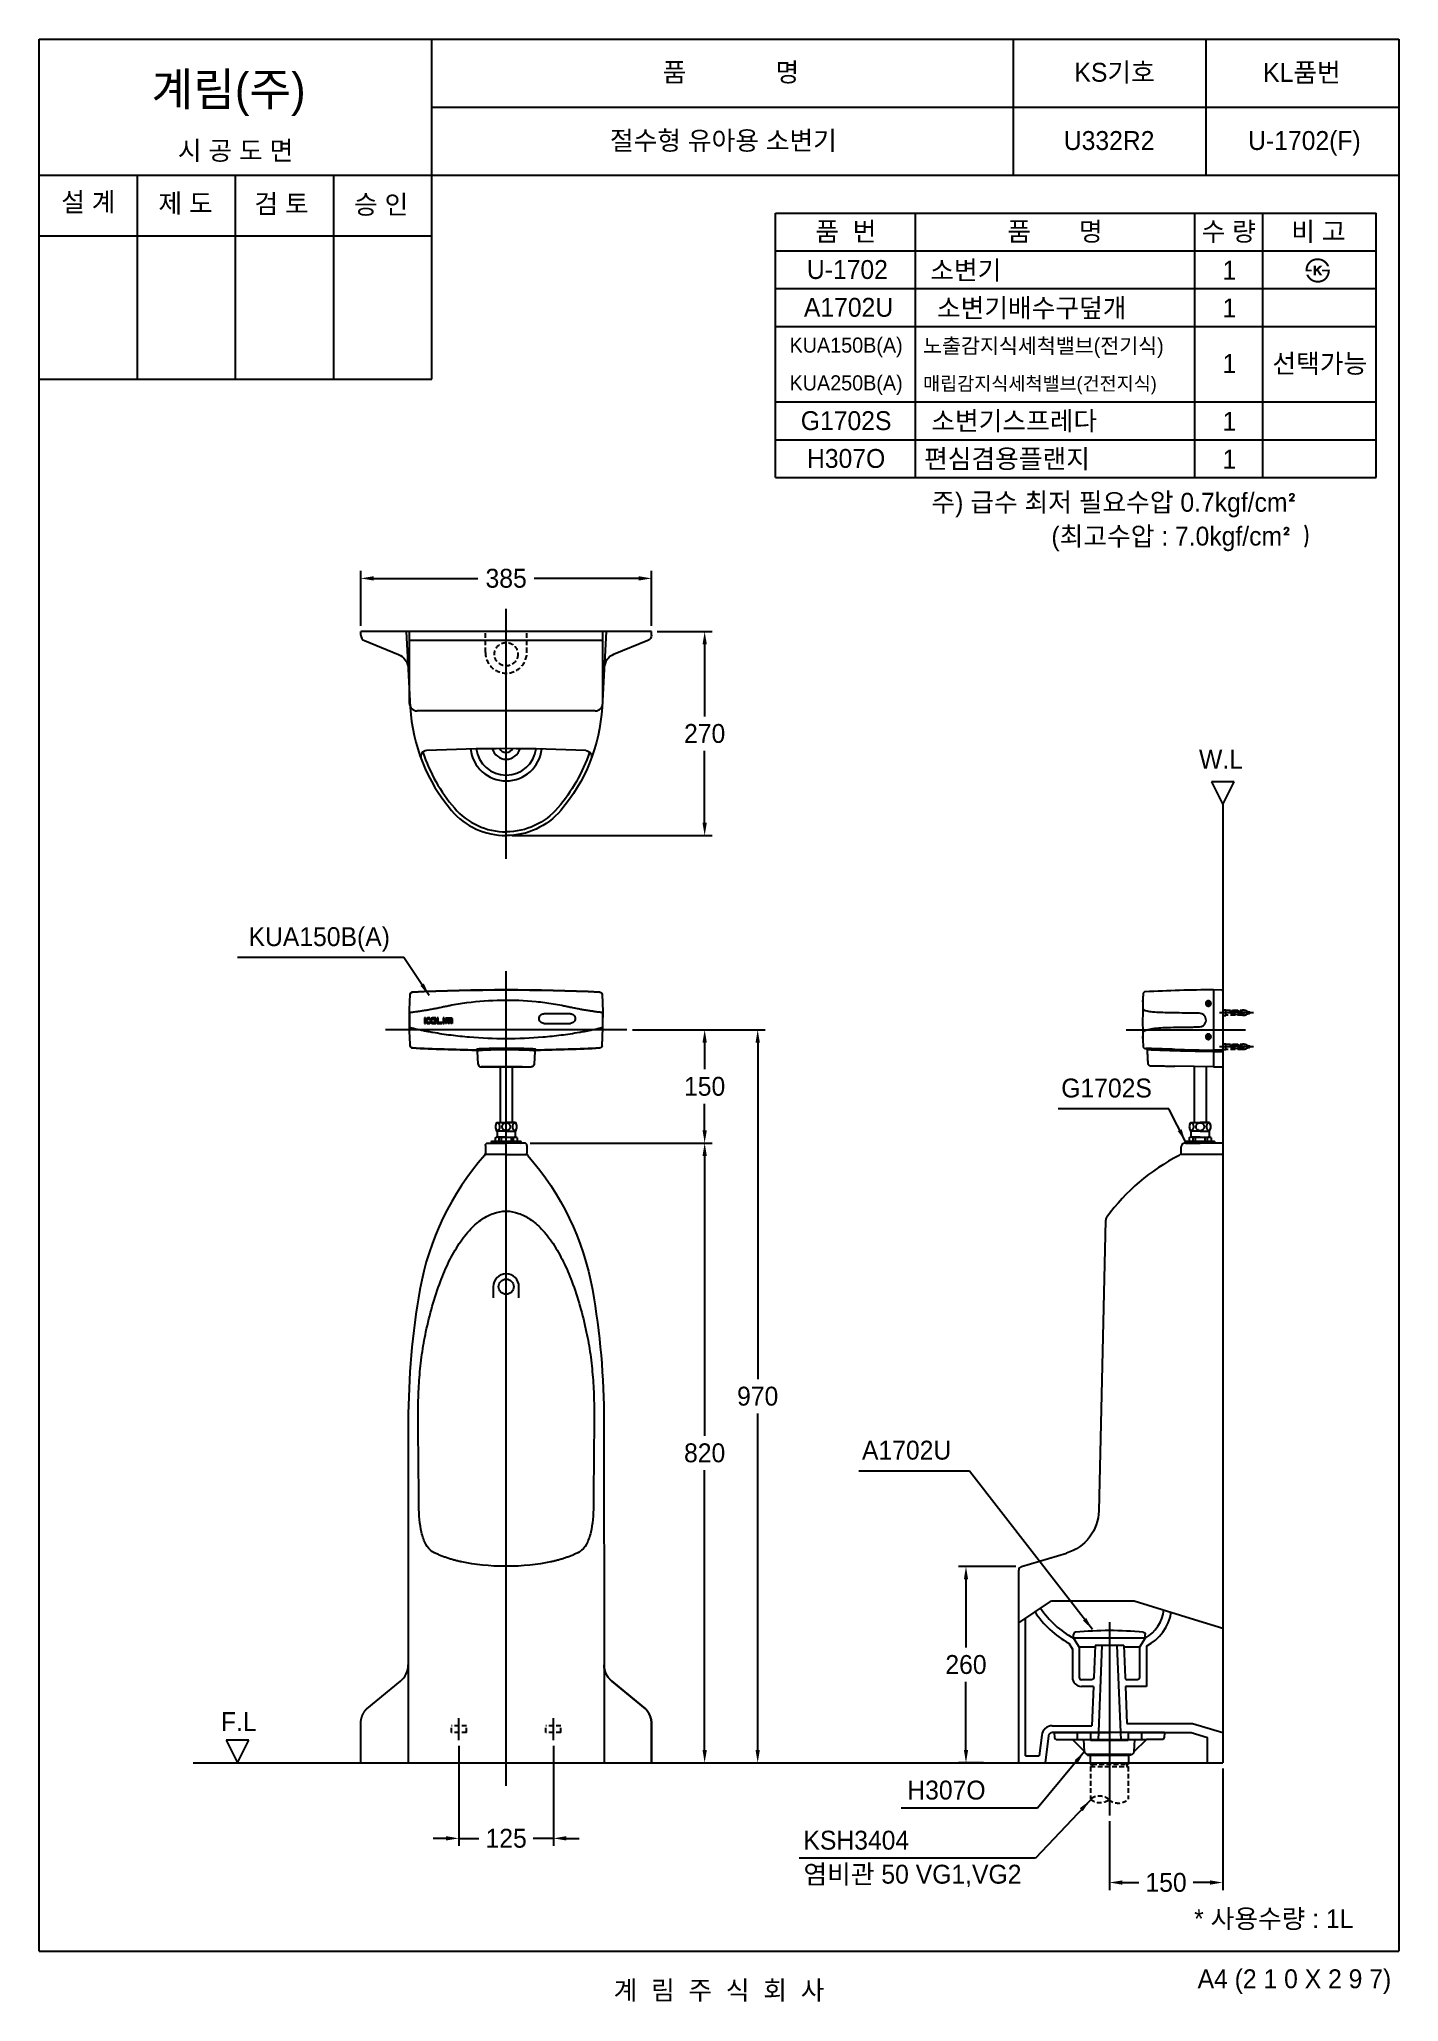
# Model space of a CAD drawing. Header units: millimetres. Extents: x 0 to 1800, y -67 to 2530.
import ezdxf
from ezdxf.enums import TextEntityAlignment as Align
from ezdxf.lldxf.tags import DXFTag

# ---------------------------------------------------------------- set-up
doc = ezdxf.new("R2010")
doc.units = ezdxf.units.MM
doc.linetypes.add('DASHED2', pattern=[9.525, 6.35, -3.175])
for name, color, linetype in [('TEXT', 7, 'Continuous'), ('내부선 및 부속', 4, 'Continuous'), ('도각라인', 255, 'Continuous'), ('외형선', 3, 'Continuous'), ('점선', 6, 'DASHED2'), ('중심선', 1, 'DASHED'), ('치수선', 7, 'Continuous')]:
    doc.layers.add(name, color=color, linetype=linetype)
doc.styles.add('____', font='')
doc.styles.add('타이틀', font='H2GTRM.TTF', dxfattribs={"height": 25})
doc.styles.get('____').set_extended_font_data('굴림')
tags = doc.linetypes.add('DASHDOT', pattern=[70, 31, -13, 13, -13]).pattern_tags.tags
tags[10:11] = [DXFTag(74, 4), DXFTag(75, 0), DXFTag(340, '0'), DXFTag(46, 0.0), DXFTag(50, 0.0), DXFTag(44, 0.0), DXFTag(45, 0.0)]
tags[8:9] = [DXFTag(74, 4), DXFTag(75, 0), DXFTag(340, '0'), DXFTag(46, 0.0), DXFTag(50, 0.0), DXFTag(44, 0.0), DXFTag(45, 0.0)]
tags[6:7] = [DXFTag(74, 4), DXFTag(75, 0), DXFTag(340, '0'), DXFTag(46, 0.0), DXFTag(50, 0.0), DXFTag(44, 0.0), DXFTag(45, 0.0)]
tags[4:5] = [DXFTag(74, 4), DXFTag(75, 0), DXFTag(340, '0'), DXFTag(46, 0.0), DXFTag(50, 0.0), DXFTag(44, 0.0), DXFTag(45, 0.0)]
tags = doc.linetypes.add('DASHED', pattern=[25.72, 12.86, -12.86]).pattern_tags.tags
tags[6:7] = [DXFTag(74, 4), DXFTag(75, 0), DXFTag(340, '0'), DXFTag(46, 0.0), DXFTag(50, 0.0), DXFTag(44, 0.0), DXFTag(45, 0.0)]
tags[4:5] = [DXFTag(74, 4), DXFTag(75, 0), DXFTag(340, '0'), DXFTag(46, 0.0), DXFTag(50, 0.0), DXFTag(44, 0.0), DXFTag(45, 0.0)]
doc.dimstyles.new('MSADIM', dxfattribs={"dimtxt": 33, "dimasz": 17, "dimexe": 10, "dimexo": 7.5, "dimgap": 10, "dimtad": 0, "dimtih": 1, "dimtoh": 1, "dimdec": 0, "dimzin": 1, "dimdsep": 46, "dimtxsty": '____', "dimcen": 11.25, "dimadec": 0, "dimazin": 0, "dimtfac": 1, "dimtdec": 0, "dimtix": 1, "dimtmove": 0, "dimatfit": 3, "dimfxl": 0, "dimtolj": 1, "dimtzin": 1, "dimarcsym": 0})

msp = doc.modelspace()

# ---------------------------------------------------------------- texts
at = {"layer": 'TEXT', "style": '타이틀'}
for s, height, p in [('품             명', 25, (915.7, 2486.4)), ('KS기호', 25, (1423.8, 2486.3)), ('KL품번', 25, (1671.8, 2486.1)), ('시 공 도 면', 25, (259.9, 2382.7)), ('절수형 유아용 소변기', 25, (905.8, 2396)), ('U332R2', 25, (1416.5, 2396)), ('U-1702(F)', 25, (1675.1, 2396)), ('설 계', 25, (65, 2314.6)), ('제 도', 25, (193.8, 2312.9)), ('검 토', 25, (320.8, 2312.3)), ('승 인', 25, (452.7, 2311.4)), ('품  번', 25, (1067.9, 2275.7)), ('품       명', 25, (1344.8, 2275.7)), ('수 량', 25, (1574.8, 2275.7)), ('비 고', 25, (1693.6, 2275.7)), ('U-1702', 25, (1070, 2225.3)), ('소변기', 25, (1226.7, 2224.4)), ('1', 25, (1575.7, 2224.4)), ('A1702U', 25, (1071.5, 2175.3)), ('소변기배수구덮개', 25, (1314, 2174.4)), ('1', 25, (1575.7, 2174.4)), ('KUA150B(A)', 20, (1068.3, 2125.3)), ('1', 25, (1575.7, 2100.9)), ('선택가능', 25, (1695.5, 2100.9)), ('KUA250B(A)', 20, (1068.3, 2075.3)), ('G1702S', 25, (1068.3, 2025.3)), ('소변기스프레다', 25, (1290.9, 2025)), ('1', 25, (1575.7, 2024.4)), ('H307O', 25, (1068.3, 1975.3)), ('1', 25, (1575.7, 1974.4)), ('* 사용수량 : 1L', 25, (1634.5, 43)), ('계  림  주  식  회  사', 25, (900, -51.7))]:
    msp.add_text(s, height=height, dxfattribs=at).set_placement(p, align=Align.MIDDLE_CENTER)
msp.add_text('계림(주)', height=44, dxfattribs=at).set_placement((148.7, 2441.8))
for s, height, p in [('노출감지식세척밸브(전기식)', 20, (1170.2, 2124.4)), ('매립감지식세척밸브(건전지식)', 18, (1170.2, 2074.4)), ('편심겸용플랜지', 25, (1171.5, 1974.9))]:
    msp.add_text(s, height=height, dxfattribs=at).set_placement(p, align=Align.MIDDLE_LEFT)
for s, p in [('W.L', (1564.6, 1577.3)), ('F.L', (264.2, 303.9))]:
    msp.add_text(s, height=25, dxfattribs=at).set_placement(p, align=Align.MIDDLE)
msp.add_text('A4 (2 1 0 X 2 9 7)', height=25, dxfattribs=at).set_placement((1790, -36.5), align=Align.MIDDLE_RIGHT)
at = {"layer": 'TEXT', "char_height": 25, "attachment_point": 1, "line_spacing_factor": 0.963855, "style": '타이틀'}
for s, insert, width in [('\\A1;주) 급수 최저 필요수압 0.7kgf/cm{\\fISOCPEUR|b0|i0|c0|p34;² }', (1181.3, 1929.8), 571.731), ('\\A1;(최고수압 : 7.0kgf/cm{\\fISOCPEUR|b0|i0|c0|p34;² )}', (1340.1, 1885), 571.731), ('\\A1;KUA150B(A)', (277.1, 1355), 380.447), ('\\A1;G1702S', (1353.1, 1154.7), 380.447), ('\\A1;A1702U', (1089.3, 675.5), 380.447), ('\\A1;H307O', (1149.3, 225.7), 380.447), ('\\A1;KSH3404', (1011.8, 159.4), 380.447), ('\\A1;염비관 50 VG1,VG2', (1011.8, 114.4), 380.447)]:
    msp.add_mtext(s, dxfattribs=dict(at, insert=insert, width=width))

# ---------------------------------------------------------------- blocks, each defined once
blk = doc.blocks.new('*D5')
at = {"layer": '치수선', "color": 0, "linetype": 'Continuous', "lineweight": -2}
for p, q in [((425.7, 1753.7), (425.7, 1826.6)), ((810.7, 1753.7), (810.7, 1826.6)), ((442.7, 1816.6), (580.9, 1816.6)), ((793.7, 1816.6), (655.5, 1816.6))]:
    blk.add_line(p, q, dxfattribs=at)
at = {"layer": '치수선', "color": 0, "linetype": 'Continuous'}
for points in [[(442.7, 1819.4), (442.7, 1813.7), (425.7, 1816.6)], [(793.7, 1819.4), (793.7, 1813.7), (810.7, 1816.6)]]:
    blk.add_solid(points, dxfattribs=at)
at = {"layer": '치수선', "color": 0, "linetype": 'Continuous', "insert": (618.2, 1816.6), "char_height": 25, "attachment_point": 5, "style": '____'}
blk.add_mtext('\\A1;385', dxfattribs=at)
blk = doc.blocks.new('*D6')
at = {"layer": '치수선', "color": 0, "linetype": 'Continuous', "lineweight": -2}
for p, q in [((818.2, 1746.2), (891, 1746.2)), ((881, 1729.2), (881, 1634)), ((881, 1493.2), (881, 1588.3)), ((625.7, 1476.2), (891, 1476.2))]:
    blk.add_line(p, q, dxfattribs=at)
at = {"layer": '치수선', "color": 0, "linetype": 'Continuous'}
for points in [[(878.2, 1729.2), (883.9, 1729.2), (881, 1746.2)], [(878.2, 1493.2), (883.9, 1493.2), (881, 1476.2)]]:
    blk.add_solid(points, dxfattribs=at)
at = {"layer": '치수선', "color": 0, "linetype": 'Continuous', "insert": (881, 1611.2), "char_height": 25, "attachment_point": 5, "style": '____'}
blk.add_mtext('\\A1;270', dxfattribs=at)
blk = doc.blocks.new('*D7')
at = {"layer": '치수선', "color": 0, "linetype": 'Continuous', "lineweight": -2}
for p, q in [((785.4, 1219.3), (891, 1219.3)), ((881, 1202.3), (881, 1167.1)), ((881, 1086.3), (881, 1121.4)), ((650.2, 1069.3), (891, 1069.3))]:
    blk.add_line(p, q, dxfattribs=at)
at = {"layer": '치수선', "color": 0, "linetype": 'Continuous'}
for points in [[(878.2, 1202.3), (883.9, 1202.3), (881, 1219.3)], [(878.2, 1086.3), (883.9, 1086.3), (881, 1069.3)]]:
    blk.add_solid(points, dxfattribs=at)
at = {"layer": '치수선', "color": 0, "linetype": 'Continuous', "insert": (881, 1144.3), "char_height": 25, "attachment_point": 5, "style": '____'}
blk.add_mtext('\\A1;150', dxfattribs=at)
blk = doc.blocks.new('*D8')
at = {"layer": '치수선', "color": 0, "linetype": 'Continuous', "lineweight": -2}
for p, q in [((650.2, 1069.3), (891, 1069.3)), ((881, 1052.3), (881, 682.1)), ((881, 266.3), (881, 636.5)), ((830.8, 249.3), (891, 249.3))]:
    blk.add_line(p, q, dxfattribs=at)
at = {"layer": '치수선', "color": 0, "linetype": 'Continuous'}
for points in [[(878.2, 1052.3), (883.9, 1052.3), (881, 1069.3)], [(878.2, 266.3), (883.9, 266.3), (881, 249.3)]]:
    blk.add_solid(points, dxfattribs=at)
at = {"layer": '치수선', "color": 0, "linetype": 'Continuous', "insert": (881, 659.3), "char_height": 25, "attachment_point": 5, "style": '____'}
blk.add_mtext('\\A1;820', dxfattribs=at)
blk = doc.blocks.new('*D1')
at = {"layer": '치수선', "color": 0, "linetype": 'Continuous', "lineweight": -2}
for p, q in [((785.4, 1219.3), (961.2, 1219.3)), ((951.2, 1202.3), (951.2, 757.1)), ((951.2, 266.3), (951.2, 711.5)), ((922.5, 249.3), (961.2, 249.3))]:
    blk.add_line(p, q, dxfattribs=at)
at = {"layer": '치수선', "color": 0, "linetype": 'Continuous'}
for points in [[(948.4, 1202.3), (954.1, 1202.3), (951.2, 1219.3)], [(948.4, 266.3), (954.1, 266.3), (951.2, 249.3)]]:
    blk.add_solid(points, dxfattribs=at)
at = {"layer": '치수선', "color": 0, "linetype": 'Continuous', "insert": (951.2, 734.3), "char_height": 25, "attachment_point": 5, "style": '____'}
blk.add_mtext('\\A1;970', dxfattribs=at)
blk = doc.blocks.new('*D2')
at = {"layer": '치수선', "color": 0, "linetype": 'Continuous', "lineweight": -2}
for p, q in [((1293, 509.1), (1217, 509.1)), ((1227, 492.1), (1227, 402)), ((1227, 266.3), (1227, 356.4)), ((1250.2, 249.3), (1217, 249.3))]:
    blk.add_line(p, q, dxfattribs=at)
at = {"layer": '치수선', "color": 0, "linetype": 'Continuous'}
for points in [[(1224.2, 492.1), (1229.8, 492.1), (1227, 509.1)], [(1224.2, 266.3), (1229.8, 266.3), (1227, 249.3)]]:
    blk.add_solid(points, dxfattribs=at)
at = {"layer": '치수선', "color": 0, "linetype": 'Continuous', "insert": (1227, 379.2), "char_height": 25, "attachment_point": 5, "style": '____'}
blk.add_mtext('\\A1;260', dxfattribs=at)
blk = doc.blocks.new('*D3')
at = {"layer": '치수선', "color": 0, "linetype": 'Continuous', "lineweight": -2}
for p, q in [((1566.9, 241.8), (1566.9, 80.9)), ((1416.9, 172.1), (1416.9, 80.9)), ((1433.9, 90.9), (1456, 90.9)), ((1549.9, 90.9), (1527.8, 90.9))]:
    blk.add_line(p, q, dxfattribs=at)
at = {"layer": '치수선', "color": 0, "linetype": 'Continuous'}
for points in [[(1433.9, 93.7), (1433.9, 88), (1416.9, 90.9)], [(1549.9, 93.7), (1549.9, 88), (1566.9, 90.9)]]:
    blk.add_solid(points, dxfattribs=at)
at = {"layer": '치수선', "color": 0, "linetype": 'Continuous', "insert": (1491.9, 90.9), "char_height": 25, "attachment_point": 5, "style": '____'}
blk.add_mtext('\\A1;150', dxfattribs=at)
blk = doc.blocks.new('*D4')
at = {"layer": '치수선', "color": 0, "linetype": 'Continuous', "lineweight": -2}
for p, q in [((555.7, 271.8), (555.7, 139.3)), ((680.7, 271.8), (680.7, 139.3)), ((538.7, 149.3), (521.7, 149.3)), ((555.7, 149.3), (582.2, 149.3)), ((680.7, 149.3), (654.1, 149.3)), ((697.7, 149.3), (714.7, 149.3))]:
    blk.add_line(p, q, dxfattribs=at)
at = {"layer": '치수선', "color": 0, "linetype": 'Continuous'}
for points in [[(538.7, 152.2), (538.7, 146.5), (555.7, 149.3)], [(697.7, 152.2), (697.7, 146.5), (680.7, 149.3)]]:
    blk.add_solid(points, dxfattribs=at)
at = {"layer": '치수선', "color": 0, "linetype": 'Continuous', "insert": (618.2, 149.3), "char_height": 25, "attachment_point": 5, "style": '____'}
blk.add_mtext('\\A1;125', dxfattribs=at)

# ---------------------------------------------------------------- dimensions: what is measured, and where the dimension line sits
at = {"layer": '치수선', "linetype": 'Continuous'}
for base, p1, p2, picture, middle in [((810.7, 1816.6), (425.7, 1746.2), (810.7, 1746.2), '*D5', (618.2, 1816.6)), ((1566.9, 90.9), (1416.9, 179.6), (1566.9, 249.3), '*D3', (1491.9, 90.9))]:
    dim = msp.add_linear_dim(base=base, p1=p1, p2=p2, dimstyle='MSADIM', override={"dimtxt": 25}, dxfattribs=at)
    dim.commit()
    dim.dimension.update_dxf_attribs({"geometry": picture, "text_midpoint": middle, "dimtype": 160})
for base, p1, p2, picture, middle in [((881, 1476.2), (810.7, 1746.2), (618.2, 1476.2), '*D6', (881, 1611.2)), ((951.2, 249.3), (777.9, 1219.3), (915, 249.3), '*D1', (951.2, 734.3)), ((1227, 249.3), (1300.5, 509.1), (1257.7, 249.3), '*D2', (1227, 379.2))]:
    dim = msp.add_linear_dim(base=base, p1=p1, p2=p2, angle=90, dimstyle='MSADIM', override={"dimtxt": 25}, dxfattribs=at)
    dim.commit()
    dim.dimension.update_dxf_attribs({"geometry": picture, "text_midpoint": middle, "dimtype": 160})
for base, p2, picture, middle in [((881, 1219.3), (777.9, 1219.3), '*D7', (881, 1144.3)), ((881, 249.3), (823.3, 249.3), '*D8', (881, 659.3))]:
    dim = msp.add_linear_dim(base=base, p1=(642.7, 1069.3), p2=p2, angle=90, dimstyle='MSADIM', override={"dimtxt": 25}, dxfattribs=at)
    dim.commit()
    dim.dimension.update_dxf_attribs({"geometry": picture, "text_midpoint": middle})
dim = msp.add_linear_dim(base=(680.7, 149.3), p1=(555.7, 279.3), p2=(680.7, 279.3), dimstyle='MSADIM', override={"dimtxt": 25}, dxfattribs=at)
dim.commit()
dim.dimension.update_dxf_attribs({"geometry": '*D4', "text_midpoint": (618.2, 149.3)})

# ---------------------------------------------------------------- hatches: boundary and pattern name
at = {"layer": 'TEXT'}
for points in [[(1676.6, 2222.8), (1676.6, 2223.2), (1676.6, 2223.6), (1676.5, 2224), (1676.6, 2224.4), (1676.6, 2224.8), (1676.6, 2225.2), (1676.6, 2225.6), (1676.7, 2226), (1676.7, 2226.4), (1676.8, 2226.8), (1676.8, 2227.2), (1676.9, 2227.6), (1677, 2228), (1677.1, 2228.4), (1677.2, 2228.8), (1677.3, 2229.1), (1677.4, 2229.5), (1677.5, 2229.9), (1677.7, 2230.3), (1677.8, 2230.6), (1678, 2231), (1678.1, 2231.4), (1678.3, 2231.7), (1678.5, 2232.1), (1678.7, 2232.4), (1678.9, 2232.7), (1679.1, 2233.1), (1679.3, 2233.4), (1679.5, 2233.7), (1679.7, 2234), (1680, 2234.3), (1680.5, 2234.9), (1680.8, 2235.2), (1681, 2235.5), (1681.3, 2235.8), (1681.6, 2236.1), (1681.9, 2236.4), (1682.2, 2236.6), (1682.5, 2236.9), (1682.8, 2237.1), (1683.2, 2237.4), (1683.5, 2237.6), (1683.8, 2237.8), (1684.2, 2238), (1684.5, 2238.2), (1684.9, 2238.4), (1685.2, 2238.6), (1685.7, 2238.7), (1686.1, 2238.9), (1686.5, 2239.1), (1686.9, 2239.2), (1687.3, 2239.4), (1687.8, 2239.5), (1688.2, 2239.6), (1688.6, 2239.7), (1689.1, 2239.8), (1689.5, 2239.9), (1690, 2239.9), (1690.5, 2240), (1691, 2240), (1691.4, 2240.1), (1691.9, 2240.1), (1692.4, 2240.1), (1693.2, 2240.1), (1693.6, 2240.1), (1693.9, 2240), (1694.3, 2240), (1694.7, 2240), (1695, 2239.9), (1695.4, 2239.9), (1695.7, 2239.8), (1696.1, 2239.7), (1696.4, 2239.7), (1696.8, 2239.6), (1697.1, 2239.5), (1697.4, 2239.4), (1697.8, 2239.3), (1698.1, 2239.2), (1698.4, 2239.1), (1698.7, 2239), (1699, 2238.9), (1699.4, 2238.7), (1699.7, 2238.6), (1700, 2238.5), (1700.3, 2238.3), (1700.6, 2238.2), (1700.8, 2238), (1701.1, 2237.8), (1701.4, 2237.7), (1701.7, 2237.5), (1702, 2237.3), (1702.2, 2237.1), (1702.5, 2236.9), (1702.8, 2236.7), (1703.2, 2236.4), (1703.6, 2236), (1704, 2235.6), (1704.4, 2235.2), (1704.8, 2234.8), (1705.1, 2234.4), (1705.5, 2234), (1705.8, 2233.6), (1706.1, 2233.1), (1706.4, 2232.6), (1706.7, 2232.2), (1707, 2231.7), (1707.3, 2231.1), (1707.5, 2230.6), (1707.8, 2230.1), (1708, 2229.5), (1708, 2229.5), (1704.9, 2229.5), (1704.9, 2229.5), (1704.8, 2229.7), (1704.8, 2229.9), (1704.7, 2230.1), (1704.6, 2230.2), (1704.6, 2230.4), (1704.5, 2230.6), (1704.4, 2230.7), (1704.3, 2230.9), (1704.2, 2231.1), (1704.1, 2231.2), (1704, 2231.4), (1703.9, 2231.6), (1703.8, 2231.7), (1703.7, 2231.9), (1703.6, 2232.1), (1703.5, 2232.2), (1703.3, 2232.4), (1703.2, 2232.6), (1702.9, 2232.9), (1702.7, 2233.2), (1702.4, 2233.5), (1702.1, 2233.8), (1701.7, 2234.1), (1701.4, 2234.4), (1701, 2234.7), (1700.8, 2234.9), (1700.6, 2235.1), (1700.3, 2235.2), (1700.1, 2235.4), (1699.9, 2235.5), (1699.6, 2235.7), (1699.4, 2235.8), (1699.1, 2236), (1698.9, 2236.1), (1698.6, 2236.2), (1698.4, 2236.4), (1698.1, 2236.5), (1697.9, 2236.6), (1697.6, 2236.7), (1697.4, 2236.8), (1697.1, 2236.9), (1696.8, 2237), (1696.6, 2237), (1696.3, 2237.1), (1696.1, 2237.2), (1695.8, 2237.3), (1695.5, 2237.3), (1695.2, 2237.4), (1695, 2237.4), (1694.7, 2237.5), (1694.4, 2237.5), (1694.1, 2237.5), (1693.8, 2237.6), (1693.6, 2237.6), (1693.3, 2237.6), (1693, 2237.6), (1692.7, 2237.6), (1692.3, 2237.6), (1692, 2237.6), (1691.7, 2237.6), (1691.3, 2237.5), (1691, 2237.5), (1690.7, 2237.5), (1690.3, 2237.4), (1690, 2237.4), (1689.7, 2237.3), (1689.4, 2237.3), (1689.1, 2237.2), (1688.8, 2237.1), (1688.5, 2237), (1688.2, 2237), (1687.9, 2236.9), (1687.6, 2236.8), (1687.3, 2236.7), (1687, 2236.5), (1686.7, 2236.4), (1686.5, 2236.3), (1686.2, 2236.2), (1685.9, 2236), (1685.6, 2235.9), (1685.4, 2235.7), (1685.1, 2235.6), (1684.9, 2235.4), (1684.6, 2235.2), (1684.4, 2235), (1684.1, 2234.9), (1683.9, 2234.7), (1683.7, 2234.5), (1683.4, 2234.3), (1683.2, 2234), (1683, 2233.8), (1682.7, 2233.6), (1682.5, 2233.4), (1682.3, 2233.1), (1682.1, 2232.9), (1681.9, 2232.6), (1681.7, 2232.4), (1681.6, 2232.1), (1681.4, 2231.9), (1681.2, 2231.6), (1681.1, 2231.4), (1680.9, 2231.1), (1680.8, 2230.8), (1680.6, 2230.5), (1680.5, 2230.3), (1680.4, 2230), (1680.3, 2229.7), (1680.2, 2229.4), (1680, 2229.1), (1680, 2228.8), (1679.9, 2228.5), (1679.8, 2228.2), (1679.7, 2227.8), (1679.6, 2227.5), (1679.6, 2227.2), (1679.5, 2226.9), (1679.5, 2226.5), (1679.4, 2226.2), (1679.4, 2225.8), (1679.4, 2225.5), (1679.3, 2225.1), (1679.3, 2225.1), (1684.5, 2225.1), (1684.5, 2225.1), (1684.5, 2225.1), (1684.5, 2222.8), (1684.5, 2222.8), (1684.5, 2222.8), (1676.6, 2222.8)], [(1708.7, 2225.1), (1708.8, 2224.7), (1708.7, 2224.3), (1708.7, 2223.8), (1708.7, 2223.4), (1708.7, 2223), (1708.6, 2222.5), (1708.6, 2222.1), (1708.5, 2221.7), (1708.5, 2221.3), (1708.4, 2220.9), (1708.3, 2220.4), (1708.2, 2220), (1708.1, 2219.6), (1708, 2219.2), (1707.8, 2218.8), (1707.7, 2218.4), (1707.6, 2218), (1707.4, 2217.6), (1707.3, 2217.3), (1707.1, 2216.9), (1706.9, 2216.5), (1706.7, 2216.2), (1706.6, 2215.8), (1706.4, 2215.5), (1706.2, 2215.1), (1705.9, 2214.8), (1705.7, 2214.5), (1705.5, 2214.2), (1705.3, 2213.8), (1705, 2213.5), (1704.8, 2213.2), (1704.5, 2212.9), (1704.2, 2212.6), (1704, 2212.4), (1703.7, 2212.1), (1703.4, 2211.8), (1703.1, 2211.6), (1702.8, 2211.3), (1702.5, 2211.1), (1702.2, 2210.8), (1701.9, 2210.6), (1701.6, 2210.4), (1701.2, 2210.2), (1700.9, 2210), (1700.6, 2209.8), (1700.2, 2209.6), (1699.9, 2209.4), (1699.5, 2209.3), (1699.2, 2209.1), (1698.8, 2209), (1698.4, 2208.8), (1698, 2208.7), (1697.7, 2208.6), (1697.3, 2208.5), (1696.9, 2208.4), (1696.5, 2208.3), (1696.1, 2208.2), (1695.7, 2208.1), (1695.3, 2208.1), (1694.9, 2208), (1694.5, 2208), (1694.1, 2208), (1693.7, 2207.9), (1693.3, 2207.9), (1692.6, 2207.9), (1692, 2208), (1691.3, 2208), (1690.7, 2208.1), (1690.1, 2208.2), (1689.8, 2208.2), (1689.5, 2208.3), (1689.2, 2208.3), (1688.9, 2208.4), (1688.6, 2208.5), (1688.3, 2208.6), (1688, 2208.6), (1687.7, 2208.7), (1687.4, 2208.8), (1687.1, 2208.9), (1686.8, 2209), (1686.6, 2209.1), (1686.3, 2209.2), (1686, 2209.4), (1685.7, 2209.5), (1685.5, 2209.6), (1685.2, 2209.7), (1684.9, 2209.9), (1684.7, 2210), (1684.4, 2210.2), (1684.1, 2210.3), (1683.6, 2210.7), (1683.4, 2210.8), (1683.1, 2211), (1682.8, 2211.2), (1682.6, 2211.4), (1682.4, 2211.6), (1682.1, 2211.8), (1681.9, 2212), (1681.6, 2212.2), (1681.4, 2212.5), (1681.2, 2212.7), (1681, 2212.9), (1680.8, 2213.1), (1680.5, 2213.4), (1680.3, 2213.6), (1680.1, 2213.9), (1679.9, 2214.1), (1679.7, 2214.4), (1679.6, 2214.6), (1679.4, 2214.9), (1679.2, 2215.2), (1679, 2215.5), (1678.8, 2215.7), (1678.7, 2216), (1678.5, 2216.3), (1678.3, 2216.6), (1678.2, 2216.9), (1678, 2217.2), (1677.8, 2217.8), (1677.5, 2218.5), (1677.5, 2218.5), (1680.4, 2218.5), (1680.4, 2218.5), (1680.7, 2218.1), (1680.9, 2217.6), (1681.1, 2217.2), (1681.4, 2216.9), (1681.6, 2216.5), (1681.9, 2216.1), (1682.1, 2215.8), (1682.4, 2215.4), (1682.7, 2215.1), (1682.9, 2214.8), (1683.2, 2214.5), (1683.5, 2214.2), (1683.8, 2213.9), (1684.1, 2213.6), (1684.4, 2213.3), (1684.7, 2213.1), (1684.9, 2212.9), (1685.2, 2212.7), (1685.4, 2212.6), (1685.6, 2212.4), (1685.9, 2212.3), (1686.1, 2212.1), (1686.3, 2212), (1686.6, 2211.9), (1686.8, 2211.7), (1687.1, 2211.6), (1687.3, 2211.5), (1687.6, 2211.4), (1687.9, 2211.3), (1688.1, 2211.2), (1688.4, 2211.1), (1688.7, 2211), (1688.9, 2211), (1689.2, 2210.9), (1689.5, 2210.8), (1689.8, 2210.8), (1690, 2210.7), (1690.3, 2210.7), (1690.6, 2210.6), (1690.9, 2210.6), (1691.2, 2210.6), (1691.5, 2210.5), (1691.8, 2210.5), (1692.1, 2210.5), (1692.4, 2210.5), (1692.7, 2210.5), (1693, 2210.5), (1693.9, 2210.5), (1694.1, 2210.6), (1694.4, 2210.6), (1694.7, 2210.6), (1694.9, 2210.6), (1695.2, 2210.7), (1695.5, 2210.7), (1695.7, 2210.8), (1696, 2210.8), (1696.3, 2210.9), (1696.5, 2210.9), (1696.8, 2211), (1697, 2211.1), (1697.3, 2211.2), (1697.5, 2211.2), (1697.8, 2211.3), (1698, 2211.4), (1698.3, 2211.5), (1698.5, 2211.6), (1698.8, 2211.8), (1699, 2211.9), (1699.2, 2212), (1699.5, 2212.1), (1699.7, 2212.3), (1699.9, 2212.4), (1700.2, 2212.6), (1700.4, 2212.7), (1700.6, 2212.9), (1700.9, 2213), (1701.1, 2213.2), (1701.3, 2213.4), (1701.6, 2213.6), (1701.8, 2213.8), (1702, 2214), (1702.3, 2214.3), (1702.5, 2214.5), (1702.7, 2214.8), (1702.9, 2215), (1703.2, 2215.3), (1703.3, 2215.5), (1703.5, 2215.8), (1703.7, 2216), (1703.9, 2216.3), (1704.1, 2216.6), (1704.2, 2216.9), (1704.4, 2217.2), (1704.5, 2217.4), (1704.7, 2217.7), (1704.8, 2218), (1704.9, 2218.3), (1705.1, 2218.7), (1705.2, 2219), (1705.3, 2219.3), (1705.4, 2219.6), (1705.5, 2220), (1705.6, 2220.3), (1705.6, 2220.6), (1705.7, 2221), (1705.8, 2221.3), (1705.8, 2221.7), (1705.9, 2222.1), (1705.9, 2222.4), (1705.9, 2222.8), (1705.9, 2222.8), (1698.5, 2222.8), (1698.5, 2222.8), (1698.5, 2222.8), (1698.5, 2225.1), (1698.5, 2225.1), (1698.5, 2225.1), (1708.7, 2225.1)], [(1690.3, 2225.8), (1695.1, 2230.2), (1699, 2230.2), (1693.6, 2225.2), (1698.7, 2217.7), (1695.3, 2217.7), (1691.7, 2223.4), (1690.3, 2222.2), (1690.3, 2217.7), (1687.4, 2217.7), (1687.4, 2230.3), (1690.3, 2230.3)]]:
    msp.add_hatch(color=256, dxfattribs=at).paths.add_polyline_path(points, flags=0)

# ---------------------------------------------------------------- linework, layer by layer
at = {"layer": '내부선 및 부속', "linetype": 'Continuous'}
for p, q in [((490.2, 1651.2), (490.2, 1746.2)), ((746.1, 1651.2), (746.1, 1746.2)), ((746.1, 1734.2), (490.2, 1734.2)), ((736.1, 1641.2), (500.2, 1641.2)), ((1565.9, 1271.9), (1554.9, 1272.1)), ((1554.9, 1272.1), (1554.9, 1170.1)), ((1566.9, 1270.9), (1566.9, 1171.3)), ((509.9, 1234.9), (509.9, 1227.5)), ((511.3, 1234.9), (509.9, 1234.9)), ((509.9, 1227.5), (511.3, 1227.5)), ((511.3, 1231.7), (511.3, 1234.9)), ((511.3, 1227.5), (511.3, 1230.7)), ((517, 1234.9), (514.7, 1234.9)), ((514.7, 1227.5), (517, 1227.5)), ((514.8, 1233.4), (517, 1233.4)), ((517, 1229.1), (514.8, 1229.1)), ((517, 1233.4), (517, 1234.9)), ((517, 1227.5), (517, 1229.1)), ((525.3, 1234.9), (520.8, 1234.9)), ((520.8, 1227.5), (525.3, 1227.5)), ((520.9, 1233.4), (525.3, 1233.4)), ((525.3, 1229.1), (520.9, 1229.1)), ((525.3, 1233.4), (525.3, 1234.9)), ((525.3, 1227.5), (525.3, 1229.1)), ((526.7, 1234.9), (526.7, 1228.6)), ((528.2, 1234.9), (526.7, 1234.9)), ((527.9, 1227.5), (533.4, 1227.5)), ((528.2, 1229), (528.2, 1234.9)), ((533.4, 1229), (528.2, 1229)), ((533.4, 1227.5), (533.4, 1229)), ((534.9, 1234.9), (534.9, 1227.5)), ((536.3, 1234.9), (534.9, 1234.9)), ((534.9, 1227.5), (536.3, 1227.5)), ((536.3, 1227.5), (536.3, 1234.9)), ((537.9, 1227.5), (537.9, 1234.2)), ((539.4, 1227.5), (537.9, 1227.5)), ((538.7, 1234.9), (545.7, 1234.9)), ((539.4, 1233.2), (539.4, 1227.5)), ((541, 1233.5), (539.8, 1233.5)), ((541.4, 1227.5), (541.4, 1233.2)), ((543, 1227.5), (541.4, 1227.5)), ((543, 1233.2), (543, 1227.5)), ((544.6, 1233.5), (543.3, 1233.5)), ((544.9, 1227.5), (544.9, 1233.2)), ((546.5, 1227.5), (544.9, 1227.5)), ((546.5, 1234.2), (546.5, 1227.5)), ((746.1, 1231.4), (746.1, 1231.4)), ((581, 1173.9), (580.1, 1190.5)), ((639.2, 1170.1), (585, 1170.1)), ((585, 1170.1), (639.2, 1170.1)), ((610.3, 1170.1), (610.3, 1096.8)), ((626.1, 1170.1), (626.1, 1096.8)), ((639.2, 1170.1), (651.4, 1170.1)), ((639.2, 1170.1), (651.4, 1170.1)), ((656.2, 1190.5), (655.4, 1173.9)), ((1554.9, 1170.1), (1503.4, 1171)), ((1528.9, 1170.6), (1528.9, 1096.8)), ((1544.9, 1170.3), (1544.9, 1096.8)), ((1565.9, 1192.6), (1554.9, 1192.4)), ((1554.9, 1190.5), (1565.9, 1190.5)), ((1554.9, 1170.1), (1565.9, 1170.3)), ((604.1, 1092.2), (604, 1091.9)), ((604, 1091.9), (604, 1091)), ((604, 1091), (604.1, 1090)), ((604.2, 1092.8), (604.1, 1092.5)), ((604.1, 1092.5), (604.1, 1092.2)), ((604.3, 1093.2), (604.2, 1093)), ((604.2, 1093), (604.2, 1092.8)), ((604.4, 1093.4), (604.3, 1093.2)), ((604.5, 1093.7), (604.4, 1093.6)), ((604.4, 1093.6), (604.4, 1093.4)), ((604.6, 1094), (604.5, 1093.9)), ((604.5, 1093.9), (604.5, 1093.7)), ((604.7, 1094.1), (604.6, 1094)), ((604.8, 1094.4), (604.7, 1094.3)), ((604.7, 1094.3), (604.7, 1094.1)), ((604.9, 1094.5), (604.8, 1094.4)), ((605, 1094.6), (604.9, 1094.5)), ((605.1, 1094.8), (605, 1094.7)), ((605, 1094.7), (605, 1094.6)), ((605.2, 1094.9), (605.1, 1094.8)), ((605.3, 1095), (605.2, 1094.9)), ((605.4, 1095.1), (605.3, 1095)), ((605.5, 1095.2), (605.4, 1095.1)), ((605.6, 1095.4), (605.5, 1095.3)), ((605.5, 1095.3), (605.5, 1095.2)), ((605.7, 1095.4), (605.6, 1095.4)), ((605.8, 1095.5), (605.7, 1095.4)), ((605.8, 1096.8), (618.2, 1096.8)), ((605.9, 1095.6), (605.8, 1095.5)), ((606, 1095.6), (605.9, 1095.6)), ((606.1, 1095.7), (606, 1095.6)), ((606.2, 1095.7), (606.1, 1095.7)), ((606.3, 1095.8), (606.2, 1095.7)), ((606.6, 1095.8), (606.3, 1095.8)), ((606.8, 1095.9), (606.6, 1095.8)), ((606.9, 1095.9), (606.8, 1095.9)), ((607.1, 1095.9), (606.9, 1095.9)), ((607.3, 1095.8), (607.1, 1095.9)), ((607.5, 1095.8), (607.3, 1095.8)), ((607.6, 1095.7), (607.5, 1095.8)), ((607.7, 1095.7), (607.6, 1095.7)), ((607.8, 1095.6), (607.7, 1095.7)), ((607.9, 1095.6), (607.8, 1095.6)), ((608, 1095.5), (607.9, 1095.6)), ((608.1, 1095.5), (608, 1095.5)), ((608.1, 1095.4), (608.1, 1095.5)), ((608.2, 1095.3), (608.1, 1095.4)), ((608.3, 1095.3), (608.2, 1095.3)), ((608.4, 1095.2), (608.3, 1095.3)), ((608.5, 1095.1), (608.4, 1095.2)), ((608.6, 1095), (608.5, 1095.1)), ((608.7, 1094.9), (608.6, 1095)), ((608.7, 1094.8), (608.7, 1094.9)), ((608.8, 1094.7), (608.7, 1094.8)), ((608.9, 1094.6), (608.8, 1094.7)), ((609, 1094.4), (608.9, 1094.6)), ((609, 1094.3), (609, 1094.4)), ((609.1, 1094.2), (609, 1094.3)), ((609.2, 1094.1), (609.1, 1094.2)), ((609.2, 1093.9), (609.2, 1094.1)), ((609.3, 1093.8), (609.2, 1093.9)), ((609.4, 1093.7), (609.3, 1093.8)), ((609.4, 1093.5), (609.4, 1093.7)), ((609.5, 1093.4), (609.4, 1093.5)), ((609.5, 1093.1), (609.5, 1093.4)), ((609.6, 1092.9), (609.5, 1093.1)), ((609.7, 1092.7), (609.6, 1092.9)), ((609.7, 1092.4), (609.7, 1092.7)), ((609.8, 1092), (609.7, 1092.4)), ((609.8, 1091), (609.8, 1092)), ((610.3, 1096.8), (626.1, 1096.8)), ((612.3, 1090.8), (612.5, 1090)), ((612.9, 1093.1), (612.7, 1092.8)), ((613.1, 1093.4), (612.9, 1093.1)), ((613.3, 1093.7), (613.1, 1093.4)), ((613.6, 1094), (613.3, 1093.7)), ((613.9, 1094.3), (613.6, 1094)), ((614.2, 1094.6), (613.9, 1094.3)), ((614.6, 1094.8), (614.2, 1094.6)), ((614.9, 1095), (614.6, 1094.8)), ((615.3, 1095.3), (614.9, 1095)), ((615.8, 1095.4), (615.3, 1095.3)), ((616.4, 1095.6), (615.8, 1095.4)), ((630.5, 1096.8), (618.2, 1096.8)), ((620.5, 1095.4), (620, 1095.6)), ((621, 1095.3), (620.5, 1095.4)), ((621.4, 1095), (621, 1095.3)), ((621.8, 1094.8), (621.4, 1095)), ((622.1, 1094.6), (621.8, 1094.8)), ((622.4, 1094.3), (622.1, 1094.6)), ((622.8, 1094), (622.4, 1094.3)), ((623, 1093.7), (622.8, 1094)), ((623.2, 1093.4), (623, 1093.7)), ((623.5, 1093.1), (623.2, 1093.4)), ((623.6, 1092.8), (623.5, 1093.1)), ((623.9, 1090), (624, 1090.8)), ((626.6, 1092), (626.5, 1091)), ((626.7, 1092.7), (626.6, 1092.4)), ((626.6, 1092.4), (626.6, 1092)), ((626.8, 1093.1), (626.7, 1092.9)), ((626.7, 1092.9), (626.7, 1092.7)), ((626.9, 1093.4), (626.8, 1093.1)), ((627, 1093.7), (626.9, 1093.5)), ((626.9, 1093.5), (626.9, 1093.4)), ((627.1, 1093.9), (627, 1093.8)), ((627, 1093.8), (627, 1093.7)), ((627.2, 1094.1), (627.1, 1093.9)), ((627.3, 1094.3), (627.2, 1094.2)), ((627.2, 1094.2), (627.2, 1094.1)), ((627.4, 1094.4), (627.3, 1094.3)), ((627.5, 1094.7), (627.4, 1094.6)), ((627.4, 1094.6), (627.4, 1094.4)), ((627.6, 1094.8), (627.5, 1094.7)), ((627.7, 1094.9), (627.6, 1094.8)), ((627.8, 1095.1), (627.7, 1095)), ((627.7, 1095), (627.7, 1094.9)), ((627.9, 1095.2), (627.8, 1095.1)), ((628, 1095.3), (627.9, 1095.2)), ((628.1, 1095.3), (628, 1095.3)), ((628.2, 1095.4), (628.1, 1095.3)), ((628.3, 1095.5), (628.2, 1095.4)), ((628.4, 1095.5), (628.3, 1095.5)), ((628.5, 1095.6), (628.4, 1095.5)), ((628.6, 1095.6), (628.5, 1095.6)), ((628.7, 1095.7), (628.6, 1095.6)), ((628.8, 1095.7), (628.7, 1095.7)), ((628.9, 1095.8), (628.8, 1095.7)), ((629.1, 1095.8), (628.9, 1095.8)), ((629.3, 1095.9), (629.1, 1095.8)), ((629.4, 1095.9), (629.3, 1095.9)), ((629.6, 1095.9), (629.4, 1095.9)), ((629.8, 1095.8), (629.6, 1095.9)), ((630, 1095.8), (629.8, 1095.8)), ((630.1, 1095.7), (630, 1095.8)), ((630.2, 1095.7), (630.1, 1095.7)), ((630.3, 1095.6), (630.2, 1095.7)), ((630.4, 1095.6), (630.3, 1095.6)), ((630.5, 1095.5), (630.4, 1095.6)), ((630.6, 1095.4), (630.5, 1095.5)), ((630.7, 1095.4), (630.6, 1095.4)), ((630.8, 1095.3), (630.7, 1095.4)), ((630.9, 1095.2), (630.8, 1095.3)), ((631, 1095.1), (630.9, 1095.2)), ((631.1, 1095), (631, 1095.1)), ((631.1, 1094.9), (631.1, 1095)), ((631.2, 1094.8), (631.1, 1094.9)), ((631.3, 1094.7), (631.2, 1094.8)), ((631.4, 1094.6), (631.3, 1094.7)), ((631.5, 1094.5), (631.4, 1094.6)), ((631.5, 1094.4), (631.5, 1094.5)), ((631.6, 1094.3), (631.5, 1094.4)), ((631.7, 1094.1), (631.6, 1094.3)), ((631.7, 1094), (631.7, 1094.1)), ((631.8, 1093.9), (631.7, 1094)), ((631.8, 1093.7), (631.8, 1093.9)), ((631.9, 1093.6), (631.8, 1093.7)), ((632, 1093.4), (631.9, 1093.6)), ((632, 1093.2), (632, 1093.4)), ((632.1, 1093), (632, 1093.2)), ((632.2, 1092.8), (632.1, 1093)), ((632.2, 1092.5), (632.2, 1092.8)), ((632.3, 1092.2), (632.2, 1092.5)), ((632.3, 1091.9), (632.3, 1092.2)), ((632.3, 1091), (632.3, 1091.9)), ((632.3, 1090), (632.3, 1091)), ((1522.8, 1091.9), (1522.7, 1091)), ((1522.7, 1091), (1522.8, 1090)), ((1522.9, 1092.5), (1522.8, 1092.2)), ((1522.8, 1092.2), (1522.8, 1091.9)), ((1523, 1093), (1522.9, 1092.8)), ((1522.9, 1092.8), (1522.9, 1092.5)), ((1523.1, 1093.4), (1523, 1093.2)), ((1523, 1093.2), (1523, 1093)), ((1523.2, 1093.6), (1523.1, 1093.4)), ((1523.3, 1093.9), (1523.2, 1093.7)), ((1523.2, 1093.7), (1523.2, 1093.6)), ((1523.4, 1094.1), (1523.3, 1094)), ((1523.3, 1094), (1523.3, 1093.9)), ((1523.5, 1094.3), (1523.4, 1094.1)), ((1523.6, 1094.5), (1523.5, 1094.4)), ((1523.5, 1094.4), (1523.5, 1094.3)), ((1523.7, 1094.6), (1523.6, 1094.5)), ((1523.8, 1094.7), (1523.7, 1094.6)), ((1523.9, 1094.9), (1523.8, 1094.8)), ((1523.8, 1094.8), (1523.8, 1094.7)), ((1524, 1095), (1523.9, 1094.9)), ((1524.1, 1095.1), (1524, 1095)), ((1524.2, 1095.2), (1524.1, 1095.1)), ((1524.3, 1095.3), (1524.2, 1095.2)), ((1524.4, 1095.4), (1524.3, 1095.4)), ((1524.3, 1095.4), (1524.3, 1095.3)), ((1524.5, 1095.5), (1524.4, 1095.4)), ((1524.5, 1096.8), (1536.9, 1096.8)), ((1524.6, 1095.6), (1524.5, 1095.5)), ((1524.7, 1095.6), (1524.6, 1095.6)), ((1524.8, 1095.7), (1524.7, 1095.6)), ((1524.9, 1095.7), (1524.8, 1095.7)), ((1525, 1095.8), (1524.9, 1095.7)), ((1525.3, 1095.8), (1525, 1095.8)), ((1525.5, 1095.9), (1525.3, 1095.8)), ((1525.6, 1095.9), (1525.5, 1095.9)), ((1525.8, 1095.9), (1525.6, 1095.9)), ((1526, 1095.8), (1525.8, 1095.9)), ((1526.2, 1095.8), (1526, 1095.8)), ((1526.3, 1095.7), (1526.2, 1095.8)), ((1526.4, 1095.7), (1526.3, 1095.7)), ((1526.5, 1095.6), (1526.4, 1095.7)), ((1526.6, 1095.6), (1526.5, 1095.6)), ((1526.7, 1095.5), (1526.6, 1095.6)), ((1526.8, 1095.5), (1526.7, 1095.5)), ((1526.9, 1095.4), (1526.8, 1095.5)), ((1527, 1095.3), (1526.9, 1095.4)), ((1527.1, 1095.2), (1527, 1095.3)), ((1527, 1095.3), (1527, 1095.3)), ((1527.2, 1095.1), (1527.1, 1095.2)), ((1527.3, 1095), (1527.2, 1095.1)), ((1527.4, 1094.9), (1527.3, 1095)), ((1527.5, 1094.8), (1527.4, 1094.9)), ((1527.5, 1094.7), (1527.5, 1094.8)), ((1527.6, 1094.6), (1527.5, 1094.7)), ((1527.7, 1094.4), (1527.6, 1094.6)), ((1527.8, 1094.3), (1527.7, 1094.4)), ((1527.8, 1094.2), (1527.8, 1094.3)), ((1527.9, 1094.1), (1527.8, 1094.2)), ((1528, 1093.9), (1527.9, 1094.1)), ((1528, 1093.8), (1528, 1093.9)), ((1528.1, 1093.7), (1528, 1093.8)), ((1528.1, 1093.5), (1528.1, 1093.7)), ((1528.2, 1093.4), (1528.1, 1093.5)), ((1528.3, 1093.1), (1528.2, 1093.4)), ((1528.3, 1092.9), (1528.3, 1093.1)), ((1528.4, 1092.7), (1528.3, 1092.9)), ((1528.4, 1092.4), (1528.4, 1092.7)), ((1528.5, 1092), (1528.4, 1092.4)), ((1528.5, 1091), (1528.5, 1092)), ((1529, 1096.8), (1544.8, 1096.8)), ((1531.1, 1090.8), (1531.2, 1090)), ((1531.6, 1093.1), (1531.4, 1092.8)), ((1531.8, 1093.4), (1531.6, 1093.1)), ((1532.1, 1093.7), (1531.8, 1093.4)), ((1532.3, 1094), (1532.1, 1093.7)), ((1532.6, 1094.3), (1532.3, 1094)), ((1532.9, 1094.6), (1532.6, 1094.3)), ((1533.3, 1094.8), (1532.9, 1094.6)), ((1533.6, 1095), (1533.3, 1094.8)), ((1534.1, 1095.3), (1533.6, 1095)), ((1534.5, 1095.4), (1534.1, 1095.3)), ((1535.1, 1095.6), (1534.5, 1095.4)), ((1549.3, 1096.8), (1536.9, 1096.8)), ((1539.3, 1095.4), (1538.7, 1095.6)), ((1539.7, 1095.3), (1539.3, 1095.4)), ((1540.1, 1095), (1539.7, 1095.3)), ((1540.5, 1094.8), (1540.1, 1095)), ((1540.9, 1094.6), (1540.5, 1094.8)), ((1541.2, 1094.3), (1540.9, 1094.6)), ((1541.5, 1094), (1541.2, 1094.3)), ((1541.7, 1093.7), (1541.5, 1094)), ((1541.9, 1093.4), (1541.7, 1093.7)), ((1542.2, 1093.1), (1541.9, 1093.4)), ((1542.3, 1092.8), (1542.2, 1093.1)), ((1542.6, 1090), (1542.7, 1090.8)), ((1545.3, 1092), (1545.2, 1091)), ((1545.4, 1092.7), (1545.3, 1092.4)), ((1545.3, 1092.4), (1545.3, 1092)), ((1545.5, 1092.9), (1545.4, 1092.7)), ((1545.6, 1093.4), (1545.5, 1093.1)), ((1545.5, 1093.1), (1545.5, 1092.9)), ((1545.7, 1093.7), (1545.6, 1093.5)), ((1545.6, 1093.5), (1545.6, 1093.4)), ((1545.8, 1093.8), (1545.7, 1093.7)), ((1545.9, 1094.1), (1545.8, 1093.9)), ((1545.8, 1093.9), (1545.8, 1093.8)), ((1546, 1094.3), (1545.9, 1094.2)), ((1545.9, 1094.2), (1545.9, 1094.1)), ((1546.1, 1094.4), (1546, 1094.3)), ((1546.2, 1094.6), (1546.1, 1094.4)), ((1546.3, 1094.8), (1546.2, 1094.7)), ((1546.2, 1094.7), (1546.2, 1094.6)), ((1546.4, 1094.9), (1546.3, 1094.8)), ((1546.5, 1095), (1546.4, 1094.9)), ((1546.6, 1095.1), (1546.5, 1095)), ((1546.7, 1095.3), (1546.6, 1095.2)), ((1546.6, 1095.2), (1546.6, 1095.1)), ((1546.8, 1095.3), (1546.7, 1095.3)), ((1546.9, 1095.4), (1546.8, 1095.3)), ((1547, 1095.5), (1546.9, 1095.4)), ((1547.1, 1095.5), (1547, 1095.5)), ((1547.2, 1095.6), (1547.1, 1095.5)), ((1547.3, 1095.6), (1547.2, 1095.6)), ((1547.4, 1095.7), (1547.3, 1095.6)), ((1547.5, 1095.7), (1547.4, 1095.7)), ((1547.6, 1095.8), (1547.5, 1095.7)), ((1547.8, 1095.8), (1547.6, 1095.8)), ((1548, 1095.9), (1547.8, 1095.8)), ((1548.1, 1095.9), (1548, 1095.9)), ((1548.3, 1095.9), (1548.1, 1095.9)), ((1548.5, 1095.8), (1548.3, 1095.9)), ((1548.8, 1095.8), (1548.5, 1095.8)), ((1548.9, 1095.7), (1548.8, 1095.8)), ((1549, 1095.7), (1548.9, 1095.7)), ((1549.1, 1095.6), (1549, 1095.7)), ((1549.2, 1095.5), (1549.1, 1095.6)), ((1549.1, 1095.6), (1549.1, 1095.6)), ((1549.3, 1095.4), (1549.2, 1095.5)), ((1549.4, 1095.4), (1549.3, 1095.4)), ((1549.5, 1095.3), (1549.4, 1095.4)), ((1549.6, 1095.2), (1549.5, 1095.3)), ((1549.7, 1095.1), (1549.6, 1095.2)), ((1549.8, 1095), (1549.7, 1095.1)), ((1549.9, 1094.9), (1549.8, 1095)), ((1549.9, 1094.8), (1549.9, 1094.9)), ((1550, 1094.7), (1549.9, 1094.8)), ((1550.1, 1094.6), (1550, 1094.7)), ((1550.2, 1094.5), (1550.1, 1094.6)), ((1550.2, 1094.4), (1550.2, 1094.5)), ((1550.3, 1094.3), (1550.2, 1094.4)), ((1550.4, 1094.1), (1550.3, 1094.3)), ((1550.4, 1094), (1550.4, 1094.1)), ((1550.5, 1093.9), (1550.4, 1094)), ((1550.6, 1093.7), (1550.5, 1093.9)), ((1550.6, 1093.6), (1550.6, 1093.7)), ((1550.7, 1093.4), (1550.6, 1093.6)), ((1550.7, 1093.2), (1550.7, 1093.4)), ((1550.8, 1093), (1550.7, 1093.2)), ((1550.9, 1092.8), (1550.8, 1093)), ((1550.9, 1092.5), (1550.9, 1092.8)), ((1551, 1092.2), (1550.9, 1092.5)), ((1551, 1091.9), (1551, 1092.2)), ((1551.1, 1091), (1551, 1091.9)), ((1551, 1090), (1551.1, 1091)), ((637.2, 1071.3), (599.2, 1071.3)), ((602.7, 1071.3), (602.8, 1071.3)), ((603.7, 1076.4), (605.2, 1077.3)), ((603.7, 1076.4), (603.7, 1072.3)), ((604.1, 1090), (604.1, 1089.7)), ((604.1, 1089.7), (604.2, 1089.4)), ((604.2, 1089.4), (604.2, 1089.2)), ((604.2, 1089.2), (604.3, 1088.9)), ((604.3, 1088.9), (604.4, 1088.7)), ((604.4, 1088.7), (604.4, 1088.6)), ((604.4, 1088.6), (604.5, 1088.4)), ((604.5, 1088.4), (604.5, 1088.3)), ((604.5, 1088.3), (604.6, 1088.1)), ((604.6, 1088.1), (604.6, 1088)), ((604.6, 1088), (604.7, 1087.9)), ((604.7, 1087.9), (604.8, 1087.8)), ((604.8, 1087.8), (604.8, 1087.6)), ((604.8, 1087.6), (604.9, 1087.5)), ((604.9, 1087.5), (605, 1087.4)), ((605, 1087.4), (605.1, 1087.3)), ((605.1, 1087.3), (605.2, 1087.2)), ((605.2, 1087.2), (605.2, 1087.1)), ((605.2, 1087.1), (605.3, 1087)), ((618.2, 1077.3), (605.2, 1077.3)), ((605.3, 1087), (605.4, 1086.9)), ((605.4, 1086.9), (605.5, 1086.8)), ((605.5, 1086.8), (605.6, 1086.8)), ((605.6, 1086.8), (605.7, 1086.7)), ((605.7, 1086.7), (605.8, 1086.6)), ((605.8, 1086.6), (605.9, 1086.5)), ((609.7, 1085.3), (605.8, 1085.3)), ((605.9, 1086.5), (606, 1086.5)), ((606, 1086.5), (606.1, 1086.4)), ((606.1, 1086.4), (606.2, 1086.4)), ((606.2, 1086.4), (606.3, 1086.3)), ((606.2, 1085.3), (606.2, 1077.2)), ((606.3, 1086.3), (606.4, 1086.3)), ((606.4, 1086.3), (606.6, 1086.3)), ((606.6, 1086.3), (606.8, 1086.2)), ((606.8, 1086.2), (606.9, 1086.2)), ((606.9, 1086.2), (607.1, 1086.2)), ((607.1, 1086.2), (607.3, 1086.3)), ((607.3, 1086.3), (607.5, 1086.3)), ((607.5, 1086.3), (607.6, 1086.4)), ((607.6, 1086.4), (607.7, 1086.4)), ((607.7, 1086.4), (607.8, 1086.5)), ((607.8, 1086.5), (607.9, 1086.5)), ((607.9, 1086.5), (608, 1086.6)), ((608, 1086.6), (608.1, 1086.6)), ((608.1, 1086.6), (608.2, 1086.7)), ((608.2, 1086.7), (608.3, 1086.8)), ((608.3, 1086.8), (608.4, 1086.9)), ((608.4, 1086.9), (608.5, 1087)), ((608.5, 1087), (608.5, 1087.1)), ((608.5, 1087.1), (608.6, 1087.1)), ((608.6, 1087.1), (608.7, 1087.2)), ((608.7, 1076.3), (608.7, 1074.3)), ((608.7, 1074.3), (608.7, 1072.3)), ((618.2, 1085.3), (609.7, 1085.3)), ((611.7, 1076.3), (611.7, 1074.3)), ((611.7, 1074.3), (611.7, 1072.3)), ((612.5, 1090), (612.7, 1089.5)), ((612.7, 1089.5), (612.8, 1089.2)), ((612.8, 1089.2), (613, 1088.8)), ((613, 1088.8), (613.2, 1088.5)), ((613.2, 1088.5), (613.4, 1088.2)), ((613.4, 1088.2), (613.8, 1087.9)), ((613.8, 1087.9), (614, 1087.6)), ((614, 1087.6), (614.3, 1087.4)), ((614.3, 1087.4), (614.7, 1087.2)), ((618.2, 1085.3), (626.7, 1085.3)), ((618.2, 1077.3), (631.2, 1077.3)), ((621.7, 1087.2), (622, 1087.4)), ((622, 1087.4), (622.3, 1087.6)), ((622.3, 1087.6), (622.6, 1087.9)), ((622.6, 1087.9), (622.9, 1088.2)), ((622.9, 1088.2), (623.1, 1088.5)), ((623.1, 1088.5), (623.3, 1088.8)), ((623.3, 1088.8), (623.5, 1089.2)), ((623.5, 1089.2), (623.7, 1089.5)), ((623.7, 1089.5), (623.9, 1090)), ((624.7, 1076.3), (624.7, 1074.3)), ((624.7, 1074.3), (624.7, 1072.3)), ((626.7, 1085.3), (630.5, 1085.3)), ((627.6, 1087.2), (627.7, 1087.1)), ((627.7, 1087.1), (627.8, 1087.1)), ((627.7, 1076.3), (627.7, 1074.3)), ((627.7, 1074.3), (627.7, 1072.3)), ((627.8, 1087.1), (627.9, 1087)), ((627.9, 1087), (628, 1086.9)), ((628, 1086.9), (628.1, 1086.8)), ((628.1, 1086.8), (628.1, 1086.7)), ((628.1, 1086.7), (628.2, 1086.6)), ((628.2, 1086.6), (628.3, 1086.6)), ((628.3, 1086.6), (628.4, 1086.5)), ((628.4, 1086.5), (628.5, 1086.5)), ((628.5, 1086.5), (628.6, 1086.4)), ((628.6, 1086.4), (628.7, 1086.4)), ((628.7, 1086.4), (628.8, 1086.3)), ((628.8, 1086.3), (629.1, 1086.3)), ((629.1, 1086.3), (629.3, 1086.2)), ((629.3, 1086.2), (629.4, 1086.2)), ((629.4, 1086.2), (629.6, 1086.2)), ((629.6, 1086.2), (629.8, 1086.3)), ((629.8, 1086.3), (630, 1086.3)), ((630, 1086.3), (630.1, 1086.3)), ((630.1, 1086.3), (630.2, 1086.4)), ((630.2, 1086.4), (630.3, 1086.4)), ((630.2, 1085.3), (630.2, 1077.2)), ((630.3, 1086.4), (630.4, 1086.5)), ((630.4, 1086.5), (630.5, 1086.5)), ((630.5, 1086.5), (630.6, 1086.6)), ((630.6, 1086.6), (630.7, 1086.7)), ((630.7, 1086.7), (630.8, 1086.8)), ((630.8, 1086.8), (630.9, 1086.9)), ((630.8, 1086.8), (630.8, 1086.8)), ((630.9, 1086.9), (631, 1087)), ((631, 1087), (631.1, 1087.1)), ((631.1, 1087.1), (631.2, 1087.2)), ((631.2, 1087.2), (631.3, 1087.3)), ((632.7, 1076.4), (631.2, 1077.3)), ((631.3, 1087.4), (631.4, 1087.5)), ((631.3, 1087.3), (631.3, 1087.4)), ((631.4, 1087.5), (631.5, 1087.6)), ((631.5, 1087.6), (631.6, 1087.8)), ((631.6, 1087.9), (631.7, 1088)), ((631.6, 1087.8), (631.6, 1087.9)), ((631.7, 1088), (631.8, 1088.1)), ((631.8, 1088.3), (631.9, 1088.4)), ((631.8, 1088.1), (631.8, 1088.3)), ((631.9, 1088.6), (632, 1088.7)), ((631.9, 1088.4), (631.9, 1088.6)), ((632, 1088.7), (632.1, 1088.9)), ((632.1, 1089.2), (632.2, 1089.4)), ((632.1, 1088.9), (632.1, 1089.2)), ((632.2, 1089.7), (632.3, 1090)), ((632.2, 1089.4), (632.2, 1089.7)), ((632.7, 1076.4), (632.7, 1072.3)), ((633.6, 1071.3), (633.7, 1071.3)), ((1555.9, 1071.3), (1517.9, 1071.3)), ((1517.9, 1069.3), (1536.9, 1069.3)), ((1521.4, 1071.3), (1521.5, 1071.3)), ((1522.4, 1076.4), (1523.9, 1077.3)), ((1522.4, 1076.4), (1522.4, 1072.3)), ((1522.8, 1090), (1522.8, 1089.7)), ((1522.8, 1089.7), (1522.9, 1089.4)), ((1522.9, 1089.4), (1522.9, 1089.2)), ((1522.9, 1089.2), (1523, 1088.9)), ((1523, 1088.9), (1523.1, 1088.7)), ((1523.1, 1088.7), (1523.1, 1088.6)), ((1523.1, 1088.6), (1523.2, 1088.4)), ((1523.2, 1088.4), (1523.2, 1088.3)), ((1523.2, 1088.3), (1523.3, 1088.1)), ((1523.3, 1088.1), (1523.4, 1088)), ((1523.4, 1088), (1523.4, 1087.9)), ((1523.4, 1087.9), (1523.5, 1087.8)), ((1523.5, 1087.8), (1523.6, 1087.6)), ((1523.6, 1087.6), (1523.6, 1087.5)), ((1523.6, 1087.5), (1523.7, 1087.4)), ((1523.7, 1087.4), (1523.8, 1087.3)), ((1523.8, 1087.3), (1523.9, 1087.2)), ((1523.9, 1087.2), (1524, 1087.1)), ((1536.9, 1077.3), (1523.9, 1077.3)), ((1524, 1087.1), (1524, 1087)), ((1524, 1087), (1524.1, 1086.9)), ((1524.1, 1086.9), (1524.2, 1086.8)), ((1524.2, 1086.8), (1524.3, 1086.8)), ((1524.3, 1086.8), (1524.4, 1086.7)), ((1524.4, 1086.7), (1524.5, 1086.6)), ((1524.5, 1086.6), (1524.6, 1086.5)), ((1528.4, 1085.3), (1524.5, 1085.3)), ((1524.6, 1086.5), (1524.7, 1086.5)), ((1524.7, 1086.5), (1524.8, 1086.4)), ((1524.8, 1086.4), (1524.9, 1086.4)), ((1524.9, 1086.4), (1525, 1086.3)), ((1524.9, 1085.3), (1524.9, 1077.2)), ((1525, 1086.3), (1525.1, 1086.3)), ((1525.1, 1086.3), (1525.3, 1086.3)), ((1525.3, 1086.3), (1525.5, 1086.2)), ((1525.5, 1086.2), (1525.6, 1086.2)), ((1525.6, 1086.2), (1525.8, 1086.2)), ((1525.8, 1086.2), (1526, 1086.3)), ((1526, 1086.3), (1526.2, 1086.3)), ((1526.2, 1086.3), (1526.3, 1086.4)), ((1526.3, 1086.4), (1526.4, 1086.4)), ((1526.4, 1086.4), (1526.5, 1086.5)), ((1526.5, 1086.5), (1526.6, 1086.5)), ((1526.6, 1086.5), (1526.7, 1086.6)), ((1526.7, 1086.6), (1526.8, 1086.6)), ((1526.8, 1086.6), (1526.9, 1086.7)), ((1526.9, 1086.7), (1527, 1086.8)), ((1527, 1086.8), (1527.1, 1086.9)), ((1527.1, 1086.9), (1527.2, 1087)), ((1527.2, 1087), (1527.3, 1087.1)), ((1527.3, 1087.1), (1527.4, 1087.2)), ((1527.3, 1087.1), (1527.3, 1087.1)), ((1527.4, 1076.3), (1527.4, 1074.3)), ((1527.4, 1074.3), (1527.4, 1072.3)), ((1536.9, 1085.3), (1528.4, 1085.3)), ((1530.4, 1076.3), (1530.4, 1074.3)), ((1530.4, 1074.3), (1530.4, 1072.3)), ((1531.2, 1090), (1531.4, 1089.5)), ((1531.4, 1089.5), (1531.5, 1089.2)), ((1531.5, 1089.2), (1531.7, 1088.8)), ((1531.7, 1088.8), (1531.9, 1088.5)), ((1531.9, 1088.5), (1532.2, 1088.2)), ((1532.2, 1088.2), (1532.5, 1087.9)), ((1532.5, 1087.9), (1532.8, 1087.6)), ((1532.8, 1087.6), (1533.1, 1087.4)), ((1533.1, 1087.4), (1533.4, 1087.2)), ((1536.9, 1085.3), (1545.4, 1085.3)), ((1536.9, 1077.3), (1549.9, 1077.3)), ((1555.9, 1069.3), (1536.9, 1069.3)), ((1540.4, 1087.2), (1540.7, 1087.4)), ((1540.7, 1087.4), (1541, 1087.6)), ((1541, 1087.6), (1541.3, 1087.9)), ((1541.3, 1087.9), (1541.6, 1088.2)), ((1541.6, 1088.2), (1541.8, 1088.5)), ((1541.8, 1088.5), (1542, 1088.8)), ((1542, 1088.8), (1542.3, 1089.2)), ((1542.3, 1089.2), (1542.4, 1089.5)), ((1542.4, 1089.5), (1542.6, 1090)), ((1543.4, 1076.3), (1543.4, 1074.3)), ((1543.4, 1074.3), (1543.4, 1072.3)), ((1545.4, 1085.3), (1549.3, 1085.3)), ((1546.3, 1087.2), (1546.4, 1087.1)), ((1546.4, 1087.1), (1546.5, 1087.1)), ((1546.4, 1076.3), (1546.4, 1074.3)), ((1546.4, 1074.3), (1546.4, 1072.3)), ((1546.5, 1087.1), (1546.6, 1087)), ((1546.6, 1087), (1546.7, 1086.9)), ((1546.7, 1086.9), (1546.8, 1086.8)), ((1546.8, 1086.8), (1546.9, 1086.7)), ((1546.9, 1086.7), (1547, 1086.6)), ((1547, 1086.6), (1547, 1086.6)), ((1547, 1086.6), (1547.1, 1086.5)), ((1547.1, 1086.5), (1547.2, 1086.5)), ((1547.2, 1086.5), (1547.3, 1086.4)), ((1547.3, 1086.4), (1547.4, 1086.4)), ((1547.4, 1086.4), (1547.5, 1086.3)), ((1547.5, 1086.3), (1547.8, 1086.3)), ((1547.8, 1086.3), (1548, 1086.2)), ((1548, 1086.2), (1548.1, 1086.2)), ((1548.1, 1086.2), (1548.3, 1086.2)), ((1548.3, 1086.2), (1548.5, 1086.3)), ((1548.5, 1086.3), (1548.7, 1086.3)), ((1548.7, 1086.3), (1548.8, 1086.3)), ((1548.8, 1086.3), (1548.9, 1086.4)), ((1548.9, 1086.4), (1549, 1086.4)), ((1548.9, 1085.3), (1548.9, 1077.2)), ((1549, 1086.4), (1549.1, 1086.5)), ((1549.1, 1086.5), (1549.2, 1086.5)), ((1549.2, 1086.5), (1549.3, 1086.6)), ((1549.3, 1086.6), (1549.4, 1086.7)), ((1549.4, 1086.7), (1549.5, 1086.8)), ((1549.5, 1086.8), (1549.6, 1086.8)), ((1549.6, 1086.8), (1549.7, 1086.9)), ((1549.7, 1087), (1549.8, 1087.1)), ((1549.7, 1086.9), (1549.7, 1087)), ((1549.8, 1087.1), (1549.9, 1087.2)), ((1549.9, 1087.2), (1550, 1087.3)), ((1551.4, 1076.4), (1549.9, 1077.3)), ((1550, 1087.3), (1550.1, 1087.4)), ((1550.1, 1087.5), (1550.2, 1087.6)), ((1550.1, 1087.4), (1550.1, 1087.5)), ((1550.2, 1087.6), (1550.3, 1087.8)), ((1550.3, 1087.9), (1550.4, 1088)), ((1550.3, 1087.8), (1550.3, 1087.9)), ((1550.4, 1088), (1550.5, 1088.1)), ((1550.5, 1088.3), (1550.6, 1088.4)), ((1550.5, 1088.1), (1550.5, 1088.3)), ((1550.6, 1088.6), (1550.7, 1088.7)), ((1550.6, 1088.4), (1550.6, 1088.6)), ((1550.7, 1088.7), (1550.8, 1088.9)), ((1550.8, 1089.2), (1550.9, 1089.4)), ((1550.8, 1088.9), (1550.8, 1089.2)), ((1550.9, 1089.4), (1551, 1089.7)), ((1551, 1089.7), (1551, 1090)), ((1551.4, 1076.4), (1551.4, 1072.3)), ((1552.3, 1071.3), (1552.4, 1071.3)), ((1566.9, 1054.3), (1511.9, 1054.3)), ((1296.9, 434.3), (1340.2, 463.7)), ((1340.2, 463.7), (1449.7, 463.7)), ((1449.7, 463.7), (1529.7, 438.9)), ((1305.9, 258.3), (1305.9, 440.4)), ((1369.4, 414.3), (1369.4, 419.2)), ((1464.4, 414.3), (1464.4, 419.2)), ((1529.7, 438.9), (1566.9, 427.5)), ((1363, 407.5), (1367.9, 399.7)), ((1367.9, 399.7), (1367.9, 362.3)), ((1369.4, 414.3), (1376.9, 402.3)), ((1464.4, 414.3), (1369.4, 414.3)), ((1376.9, 402.3), (1376.9, 362.3)), ((1397.8, 402.3), (1376.9, 402.3)), ((1397.9, 404.3), (1396.2, 362.2)), ((1435.9, 404.3), (1397.9, 404.3)), ((1406.9, 404.3), (1401.9, 279.3)), ((1426.9, 404.3), (1431.9, 279.3)), ((1435.9, 404.3), (1437.6, 362.2)), ((1456.9, 402.3), (1436, 402.3)), ((1464.4, 414.3), (1456.9, 402.3)), ((1456.9, 402.3), (1456.9, 362.3)), ((1465.9, 403.8), (1465.9, 350.3)), ((488.6, 376.6), (488.5, 249.3)), ((747.8, 376.6), (747.8, 249.3)), ((1393.2, 359.3), (1379.9, 359.3)), ((1395.7, 350.3), (1379.9, 350.3)), ((1395.7, 350.3), (1393.6, 298.3)), ((1465.9, 350.3), (1438.1, 350.3)), ((1438.1, 350.3), (1440, 301.3)), ((1453.9, 359.3), (1440.6, 359.3)), ((1327.4, 286), (1323.9, 258.3)), ((1341.3, 298.3), (1393.6, 298.3)), ((1441.9, 289.3), (1341.3, 289.3)), ((1343.9, 289.3), (1344.3, 282.2)), ((1343.9, 289.3), (1416.9, 289.3)), ((1374.4, 289.3), (1374.4, 280.3)), ((1391.9, 289.3), (1391.9, 279.3)), ((1489.9, 289.3), (1416.9, 289.3)), ((1440, 301.3), (1526.9, 301.3)), ((1441.9, 289.3), (1525.1, 289.3)), ((1441.9, 289.3), (1441.9, 279.3)), ((1459.4, 289.3), (1459.4, 280.3)), ((1489.9, 289.3), (1489.5, 282.2)), ((1525.1, 289.3), (1546.9, 282.8)), ((1526.9, 301.3), (1566.9, 289.3)), ((1336.3, 284.9), (1331.9, 249.3)), ((1346.3, 280.3), (1465.8, 280.3)), ((1383.9, 264.3), (1367.9, 280.3)), ((1383.9, 264.3), (1383.1, 280.3)), ((1383.9, 264.1), (1383.9, 264.3)), ((1387.9, 260.3), (1387.9, 259.3)), ((1445.8, 260.3), (1387.9, 260.3)), ((1391.9, 279.3), (1441.9, 279.3)), ((1445.8, 260.3), (1445.8, 259.3)), ((1449.8, 264.3), (1465.8, 280.3)), ((1449.8, 264.3), (1450.6, 280.3)), ((1449.8, 264.1), (1449.8, 264.3)), ((1487.5, 280.3), (1465.8, 280.3)), ((1546.9, 249.3), (1546.9, 282.8)), ((1305.9, 258.3), (1323.9, 258.3)), ((1387.9, 259.3), (1391.6, 259.3)), ((1391.6, 259.3), (1442.1, 259.3)), ((1391.6, 259.3), (1391.6, 249.3)), ((1445.8, 259.3), (1442.1, 259.3)), ((1442.1, 259.3), (1442.1, 249.3))]:
    msp.add_line(p, q, dxfattribs=at)
at = {"layer": '내부선 및 부속', "linetype": 'Continuous', "flags": 128}
for points in [[(1461.7, 422.2, -0.387053), (1464.4, 419.2)], [(1396.2, 362.2, -0.402552), (1393.2, 359.3)], [(1456.9, 362.3, -0.414214), (1453.9, 359.3)]]:
    msp.add_lwpolyline(points, format="xyb", dxfattribs=at)
at = {"layer": '내부선 및 부속', "linetype": 'Continuous'}
for centre, radius in [((524.5, 1231.2), 0.864), ((618.2, 879.3), 10)]:
    msp.add_circle(centre, radius, dxfattribs=at)
for centre, radius, start, end in [((500.2, 1651.2), 10, 180, 270), ((736.1, 1651.2), 10, 270, 0), ((618.2, 1596.2), 47.5, 186.3698, 353.6302), ((618.2, 1596.2), 40, 187.3823, 352.6177), ((618.2, 1596.2), 19, 194.9908, 345.0092), ((618.2, 1596.2), 10, 209.161, 330.839), ((618.2, -1227.9), 2500, 87.1527, 92.8473), ((2460.9, 1232.1), 1000, 178.51, 181.3928), ((2460.9, 1232.1), 1000, 178.0203, 178.51), ((1564.9, -737.3), 2009.4, 90.2851, 92.8677), ((1547.9, 1254.1), 1.7, 0, 180), ((1547.9, 1254.1), 1.7, 180, 0), ((1565.9, 1270.9), 1, 0, 89), ((515, 1231.2), 3.75, 95.6122, 172.678), ((515, 1231.2), 3.75, 187.322, 264.3878), ((515, 1231.2), 2.16, 97.4019, 262.5981), ((521.2, 1231.2), 3.75, 95.6122, 264.3878), ((521.2, 1231.2), 2.16, 97.4019, 262.5981), ((527.9, 1228.6), 1.16, 180, 270), ((538.7, 1234.2), 0.778, 90, 180), ((539.8, 1233.2), 0.347, 90, 180), ((541, 1233.2), 0.347, 0, 90), ((543.3, 1233.2), 0.347, 90, 180), ((544.6, 1233.2), 0.347, 0, 90), ((545.7, 1234.2), 0.778, 0, 90), ((146.2, 1232.1), 600, 358.229, 0), ((618.2, 3692.1), 2500, 267.1527, 269.0824), ((618.2, 3692.1), 2500, 270.9176, 272.8473), ((427.6, 1217.4), 318.2, 356.4995, 358.2342), ((2460.9, 1232.1), 1000, 181.3928, 181.9797), ((1564.9, 3201.5), 2009.4, 267.1323, 267.1474), ((1547.9, 1210.1), 1.7, 0, 180), ((1547.9, 1210.1), 1.7, 180, 0), ((585, 1174.1), 4, 183, 270), ((1565.9, 1171.3), 1, 271, 0), ((613.9, 1091), 9.98, 144.4985, 179.7412), ((613.9, 1091), 9.98, 179.7412, 214.8682), ((604.4, 1090.6), 5.48, 322.4236, 4.714), ((616.1, 1091.1), 3.73, 153.456, 184.8193), ((617.7, 1091.1), 4.7, 84.3415, 106.5393), ((618.6, 1091.1), 4.7, 73.4607, 95.6585), ((620.3, 1091.1), 3.73, 355.1807, 26.544), ((632, 1090.6), 5.48, 175.286, 217.5764), ((622.4, 1091), 9.98, 0.2588, 35.5015), ((622.4, 1091), 9.98, 325.1318, 0.2588), ((1532.6, 1091), 9.98, 144.4985, 179.7412), ((1532.6, 1091), 9.98, 179.7412, 214.8682), ((1523.1, 1090.6), 5.48, 322.4236, 4.714), ((1534.8, 1091.1), 3.73, 153.456, 184.8193), ((1536.4, 1091.1), 4.7, 84.3415, 106.5393), ((1537.4, 1091.1), 4.7, 73.4607, 95.6585), ((1539, 1091.1), 3.73, 355.1807, 26.544), ((1550.7, 1090.6), 5.48, 175.286, 217.5764), ((1541.1, 1091), 9.98, 0.2588, 35.5015), ((1541.1, 1091), 9.98, 325.1318, 0.2588), ((599.2, 1070.3), 1, 90, 180), ((599.2, 1070.3), 1, 180, 270), ((602.7, 1072.3), 1, 275.4232, 0), ((606.2, 1074.9), 3.63, 226.537, 313.5656), ((605.2, 1070.9), 6.43, 57.6144, 90.4948), ((610.2, 1070.8), 5.72, 74.7919, 105.2081), ((610.2, 1077.8), 5.72, 254.7919, 285.2081), ((617.5, 1043.6), 33.2, 88.77, 100.0274), ((617.5, 1105), 33.2, 259.9726, 271.23), ((618.2, 1093.1), 6.92, 239.3391, 269.8436), ((618.2, 1093.1), 6.92, 270.1564, 300.6609), ((618.9, 1043.6), 33.2, 79.9726, 91.23), ((618.9, 1105), 33.2, 268.77, 280.0274), ((626.2, 1070.8), 5.72, 74.7919, 105.2081), ((626.2, 1077.8), 5.72, 254.7919, 285.2081), ((631.1, 1070.9), 6.43, 89.5052, 122.3856), ((630.2, 1074.9), 3.63, 226.4344, 313.463), ((633.7, 1072.3), 1, 180, 264.5768), ((637.2, 1070.3), 1, 0, 90), ((637.2, 1070.3), 1, 270, 0), ((1517.9, 1070.3), 1, 90, 180), ((1517.9, 1070.3), 1, 180, 270), ((1521.4, 1072.3), 1, 275.4232, 0), ((1524.9, 1074.9), 3.63, 226.537, 313.5656), ((1523.9, 1070.9), 6.43, 57.6144, 90.4948), ((1528.9, 1070.8), 5.72, 74.7919, 105.2081), ((1528.9, 1077.8), 5.72, 254.7919, 285.2081), ((1536.2, 1043.6), 33.2, 88.77, 100.0274), ((1536.2, 1105), 33.2, 259.9726, 271.23), ((1536.9, 1093.1), 6.92, 239.3391, 269.8436), ((1536.9, 1093.1), 6.92, 270.1564, 300.6609), ((1537.6, 1043.6), 33.2, 79.9726, 91.23), ((1537.6, 1105), 33.2, 268.77, 280.0274), ((1544.9, 1070.8), 5.72, 74.7919, 105.2081), ((1544.9, 1077.8), 5.72, 254.7919, 285.2081), ((1549.8, 1070.9), 6.43, 89.5052, 122.3856), ((1548.9, 1074.9), 3.63, 226.4344, 313.463), ((1552.4, 1072.3), 1, 180, 264.5768), ((1555.9, 1070.3), 1, 0, 90), ((1555.9, 1070.3), 1, 270, 0), ((618.2, 879.3), 17, 0, 180), ((1425.9, 520.2), 129, 213.5441, 240.8322), ((1425.9, 520.2), 120, 213.4994, 241.918), ((1439.4, 457.6), 50, 300.048, 353.0616), ((1439.4, 457.6), 60, 296.2488, 351.3428), ((1372.4, 419.2), 3, 95.3638, 180), ((1416.9, -54.8), 479, 84.6362, 95.3638), ((1379.9, 362.3), 12, 180, 270), ((1379.9, 362.3), 3, 180, 270), ((1440.6, 362.3), 3, 182.2906, 270), ((1341.3, 284.3), 14, 90, 172.875), ((1341.3, 284.3), 5, 90, 172.875), ((1346.3, 282.3), 2, 183.1798, 270), ((1387.9, 264.3), 4, 182.8624, 270), ((1445.8, 264.3), 4, 270, 357.1376), ((1487.5, 282.3), 2, 270, 356.8202)]:
    msp.add_arc(centre, radius, start, end, dxfattribs=at)
at = {"layer": '내부선 및 부속', "linetype": 'Continuous', "extrusion": (0, 0, -1)}
for centre, radius, start, end in [((-618.2, -1227.9), 2500, 87.1527, 92.8473), ((-1090.2, 1232.1), 600, 0.6498, 3.2569), ((-146.2, 1232.1), 600, 176.7431, 179.6763), ((-1547.9, 1254.1), 2.1, 0, 180), ((-1547.9, 1254.1), 2.1, 180, 0), ((-1090.2, 1232.1), 600, 0, 0.6068), ((-1090.2, 1232.1), 600, 356.7431, 0), ((-618.2, 3692.1), 2500, 270.9176, 272.8473), ((-618.2, 3692.1), 2500, 267.1527, 269.0824), ((-1547.9, 1210.1), 2.1, 0, 180), ((-1547.9, 1210.1), 2.1, 180, 0), ((-658.2, 1190.4), 2, 3, 89.0824)]:
    msp.add_arc(centre, radius, start, end, dxfattribs=at)
for centre, major_axis, ratio, start_param, end_param in [((494.1, 1266), (-2.11, 2.13), 0.999725, 5.551201, 7.01515), ((742.2, 1266), (2.11, 2.13), 0.999725, 5.550989, 7.01493), ((494.1, 1198.2), (-2.11, -2.13), 0.999725, 5.550988, 7.015012), ((742.2, 1198.2), (-2.11, 2.13), 0.999725, 3.141593, 3.873451), ((742.2, 1198.2), (-2.11, 2.13), 0.999725, 2.409475, 3.141593), ((651.4, 1174.1), (2.83, -2.83), 0.999695, 5.550307, 7.068431)]:
    msp.add_ellipse(centre, major_axis=major_axis, ratio=ratio, start_param=start_param, end_param=end_param, dxfattribs=at)
at = {"layer": '내부선 및 부속', "linetype": 'Continuous'}
for centre, major_axis, ratio, start_param, end_param in [((585, 1174.1), (-2.83, -2.83), 0.999695, 5.550307, 7.068431), ((1565.9, 1193.6), (-1, 0), 0.999872, 1.58825, 3.141593), ((1565.9, 1190.6), (-1, 0), 0.052336, 1.58825, 3.141593)]:
    msp.add_ellipse(centre, major_axis=major_axis, ratio=ratio, start_param=start_param, end_param=end_param, dxfattribs=at)
for points, knots in [([(494, 1269), (493.6, 1269), (493.3, 1268.9), (492.7, 1268.6), (492.4, 1268.5), (491.9, 1268), (491.7, 1267.8), (491.3, 1267.2), (491.2, 1266.8), (491.2, 1266.5), (491.1, 1266.4), (491.1, 1266.3), (491.1, 1266.2)], [0, 0, 0, 0, 0.230556, 0.230556, 0.461112, 0.461112, 0.691665, 0.691665, 0.922218, 0.922218, 0.922218, 1, 1, 1, 1]), ([(491.6, 1242.4), (491.6, 1242.4), (491.7, 1242.4), (492.1, 1242.5), (492.6, 1242.6), (493.3, 1242.7), (494.6, 1242.8), (496.8, 1243.1), (500.5, 1243.6), (505, 1244.3), (509.8, 1245), (515.3, 1245.9), (519, 1246.6), (521.1, 1246.9)], [0, 0, 0, 0, 0.050803, 0.101463, 0.151764, 0.201493, 0.250446, 0.375997, 0.500393, 0.623757, 0.750229, 0.862939, 1, 1, 1, 1]), ([(521.2, 1247), (523.1, 1247.3), (526.8, 1248), (531.5, 1249), (535.2, 1249.9), (539, 1250.6), (549.2, 1252.7), (573.8, 1256.6), (612, 1259.4), (646.5, 1258), (669.2, 1255.4), (680.6, 1253.8), (690, 1252.1), (697.5, 1250.6), (701.3, 1249.8), (703.1, 1249.4)], [0, 0, 0, 0, 0.031233, 0.062476, 0.078099, 0.09372, 0.124956, 0.249907, 0.499886, 0.749877, 0.812402, 0.87493, 0.937453, 0.968723, 1, 1, 1, 1]), ([(703.1, 1249.4), (705.1, 1249), (709.1, 1248.1), (713.2, 1247.3), (715.2, 1247)], [0, 0, 0, 0, 0.500036, 1, 1, 1, 1]), ([(715.2, 1246.9), (716.1, 1246.8), (717.8, 1246.5), (720.2, 1246.1), (722.4, 1245.7), (724.4, 1245.3), (727.4, 1244.9), (731.3, 1244.3), (735.4, 1243.7), (738.7, 1243.2), (741.2, 1242.9), (743.1, 1242.7), (744.3, 1242.5), (744.6, 1242.4), (744.7, 1242.4)], [0, 0, 0, 0, 0.057321, 0.111414, 0.161799, 0.208067, 0.249883, 0.376166, 0.499517, 0.595985, 0.695588, 0.797063, 0.89901, 1, 1, 1, 1]), ([(742.3, 1269), (742.7, 1269), (743, 1268.9), (743.6, 1268.6), (743.9, 1268.5), (744.4, 1268), (744.6, 1267.8), (745, 1267.2), (745.1, 1266.8), (745.1, 1266.5), (745.2, 1266.4), (745.2, 1266.3), (745.2, 1266.2)], [0, 0, 0, 0, 0.230556, 0.230556, 0.461112, 0.461112, 0.691665, 0.691665, 0.922218, 0.922218, 0.922218, 1, 1, 1, 1]), ([(1461.8, 1246.4), (1461.7, 1247.9), (1461.6, 1249.8), (1461.4, 1252.9), (1461.4, 1254.1), (1461.3, 1257.1), (1461.2, 1258.1), (1461.2, 1258.1), (1461.2, 1258.1), (1461.2, 1258.1)], [0, 0, 0, 0, 0.249951, 0.249951, 0.499902, 0.499902, 0.999805, 0.999805, 1, 1, 1, 1]), ([(1464.3, 1269.6), (1464, 1269.6), (1463.2, 1269.4), (1462.3, 1268.8), (1461.7, 1267.8), (1461.5, 1267.1), (1461.5, 1266.7)], [0, 0, 0, 0, 0.241166, 0.499983, 0.75881, 1, 1, 1, 1]), ([(1545.4, 1256.6), (1545.1, 1256.3), (1544.9, 1256), (1544.6, 1255.2), (1544.5, 1254.9), (1544.4, 1254.5), (1544.4, 1254.3), (1544.4, 1254.2), (1544.4, 1254.1)], [0, 0, 0, 0, 0.429873, 0.429873, 0.859731, 0.859731, 0.859731, 1, 1, 1, 1]), ([(1544.4, 1254.1), (1544.4, 1253.7), (1544.5, 1253.3), (1544.7, 1252.6), (1544.9, 1252.2), (1545.4, 1251.6), (1545.7, 1251.3), (1546.4, 1250.9), (1546.7, 1250.8), (1547.5, 1250.6), (1547.9, 1250.6), (1548.7, 1250.6), (1549.1, 1250.8), (1549.8, 1251.1), (1550.1, 1251.3), (1550.4, 1251.6)], [0, 0, 0, 0, 0.143403, 0.143403, 0.286807, 0.286807, 0.430186, 0.430186, 0.573492, 0.573492, 0.716717, 0.716717, 0.859876, 0.859876, 1, 1, 1, 1]), ([(1551.4, 1254.1), (1551.4, 1254.5), (1551.3, 1254.9), (1551.1, 1255.6), (1550.9, 1256), (1550.4, 1256.6), (1550.1, 1256.8), (1549.4, 1257.3), (1549, 1257.4), (1548.3, 1257.6), (1547.9, 1257.6), (1547.1, 1257.5), (1546.7, 1257.4), (1546, 1257.1), (1545.7, 1256.8), (1545.4, 1256.6)], [0, 0, 0, 0, 0.143372, 0.143372, 0.286744, 0.286744, 0.430111, 0.430111, 0.573399, 0.573399, 0.716565, 0.716565, 0.859633, 0.859633, 1, 1, 1, 1]), ([(1550.4, 1251.6), (1550.6, 1251.9), (1550.9, 1252.2), (1551.2, 1252.9), (1551.3, 1253.3), (1551.4, 1253.7), (1551.4, 1253.8), (1551.4, 1253.9), (1551.4, 1254.1)], [0, 0, 0, 0, 0.429407, 0.429407, 0.8588, 0.8588, 0.8588, 1, 1, 1, 1]), ([(491.6, 1242.4), (491.4, 1242.3), (491.1, 1242.1), (490.8, 1241.9), (490.6, 1241.8), (490.5, 1241.7), (490.5, 1241.7), (490.4, 1241.6), (490.4, 1241.6), (490.4, 1241.5), (490.3, 1240.7), (490.3, 1238.5), (490.2, 1234.8), (490.2, 1231.2), (490.2, 1228.3), (490.3, 1226.3), (490.3, 1225), (490.3, 1224.2), (490.3, 1223.6), (490.4, 1223.1), (490.4, 1222.8), (490.4, 1222.6), (490.4, 1222.6), (490.4, 1222.6)], [0, 0, 0, 0, 0.190586, 0.381162, 0.517192, 0.546402, 0.560364, 0.573951, 0.600144, 0.625173, 0.65114, 0.71817, 0.765105, 0.81203, 0.859145, 0.882498, 0.90551, 0.928408, 0.93992, 0.951534, 0.975232, 0.988983, 1, 1, 1, 1]), ([(490.4, 1222.6), (490.4, 1222.6), (490.4, 1222.6), (490.4, 1222.5), (490.5, 1222.5), (490.5, 1222.5), (490.5, 1222.4), (490.6, 1222.4), (490.7, 1222.4), (490.8, 1222.3), (491.1, 1222.1), (491.4, 1221.9), (491.6, 1221.8)], [0, 0, 0, 0, 0.020014, 0.04055, 0.083219, 0.128243, 0.175915, 0.226419, 0.279891, 0.396145, 0.668685, 1, 1, 1, 1]), ([(521.2, 1215.6), (520.4, 1215.7), (518.2, 1216.1), (514.5, 1216.8), (509.7, 1217.7), (504.9, 1218.7), (500.4, 1219.7), (496.8, 1220.4), (494.3, 1221.1), (492.8, 1221.4), (491.9, 1221.7), (491.7, 1221.7), (491.6, 1221.8)], [0, 0, 0, 0, 0.05716, 0.139756, 0.249886, 0.390805, 0.499551, 0.629352, 0.749263, 0.834232, 0.918024, 1, 1, 1, 1]), ([(668, 1227.8), (666.3, 1227.8), (664.7, 1228.5), (662.4, 1230.8), (661.7, 1232.4), (661.7, 1235.7), (662.4, 1237.4), (664.7, 1239.7), (666.3, 1240.4), (668, 1240.4)], [0, 0, 0, 0, 0.25, 0.25, 0.5, 0.5, 0.75, 0.75, 1, 1, 1, 1]), ([(703.3, 1240.4), (705, 1240.4), (706.6, 1239.7), (708.9, 1237.4), (709.6, 1235.7), (709.6, 1234.1)], [0, 0, 0, 0, 0.5, 0.5, 1, 1, 1, 1]), ([(709.6, 1234.1), (709.6, 1232.4), (708.9, 1230.8), (706.6, 1228.5), (705, 1227.8), (703.3, 1227.8)], [0, 0, 0, 0, 0.5, 0.5, 1, 1, 1, 1]), ([(744.7, 1221.8), (744.7, 1221.8), (744.5, 1221.7), (744, 1221.6), (743.2, 1221.4), (741.8, 1221), (739.5, 1220.5), (735.9, 1219.7), (731.4, 1218.7), (726.6, 1217.7), (721.8, 1216.8), (718, 1216.1), (715.9, 1215.7), (715.1, 1215.6)], [0, 0, 0, 0, 0.061183, 0.12349, 0.186666, 0.250433, 0.370315, 0.500355, 0.609143, 0.750122, 0.860903, 0.943473, 1, 1, 1, 1]), ([(745.9, 1241.6), (745.9, 1241.6), (745.9, 1241.6), (745.8, 1241.6), (745.8, 1241.7), (745.7, 1241.8), (745.4, 1242), (745, 1242.2), (744.7, 1242.4)], [0, 0, 0, 0, 0.031265, 0.062534, 0.125036, 0.250031, 0.500021, 1, 1, 1, 1]), ([(744.7, 1221.8), (744.9, 1221.9), (745.2, 1222.1), (745.5, 1222.3), (745.7, 1222.4), (745.8, 1222.5), (745.8, 1222.5), (745.9, 1222.5), (745.9, 1222.5), (745.9, 1222.5), (745.9, 1222.6), (745.9, 1222.8), (746, 1223.5), (746, 1224.9), (746, 1226.6), (746.1, 1229.3), (746.1, 1232.9), (746.1, 1235.8), (746, 1237.8), (746, 1238.9), (746, 1239.7), (746, 1240.2), (746, 1240.5), (746, 1240.8), (745.9, 1241.1), (745.9, 1241.4), (745.9, 1241.5), (745.9, 1241.6), (745.9, 1241.6)], [0, 0, 0, 0, 0.21035, 0.381025, 0.462559, 0.533584, 0.557748, 0.569389, 0.580771, 0.593485, 0.602825, 0.62405, 0.670908, 0.693868, 0.716943, 0.763862, 0.810824, 0.857949, 0.881406, 0.904582, 0.916149, 0.927735, 0.939373, 0.945227, 0.951112, 0.975041, 0.989365, 1, 1, 1, 1]), ([(1490.6, 1241.9), (1482.9, 1242), (1475.5, 1242.4), (1467.6, 1243.5), (1465.5, 1244), (1462.6, 1245.1), (1461.8, 1245.7), (1461.8, 1246.4)], [0, 0, 0, 0, 0.5, 0.5, 0.75, 0.75, 1, 1, 1, 1]), ([(1461.8, 1216.1), (1461.9, 1216.7), (1462.6, 1217.5), (1465.5, 1218.8), (1467.6, 1219.5), (1475.5, 1221.3), (1482.9, 1222.1), (1490.6, 1222.3)], [0, 0, 0, 0, 0.25, 0.25, 0.5, 0.5, 1, 1, 1, 1]), ([(1490.6, 1222.3), (1500.4, 1222.5), (1510.1, 1222.7), (1522.3, 1222.9), (1524.8, 1222.9), (1529.6, 1223), (1532.1, 1223), (1535.7, 1223.1), (1537, 1223.1), (1539.4, 1223.7), (1540.5, 1224.3), (1543.4, 1226.6), (1544.7, 1229), (1545, 1233.9), (1544.1, 1236.5), (1541.5, 1239.2), (1540.5, 1239.9), (1538.2, 1240.9), (1536.9, 1241.1), (1534.4, 1241.1), (1533.2, 1241.1), (1530.7, 1241.2), (1529.4, 1241.2), (1525.7, 1241.3), (1523.2, 1241.3), (1510.6, 1241.5), (1500.6, 1241.7), (1490.6, 1241.9)], [0, 0, 0, 0, 0.25, 0.25, 0.3125, 0.3125, 0.375, 0.375, 0.40625, 0.40625, 0.4375, 0.4375, 0.5, 0.5, 0.5625, 0.5625, 0.59375, 0.59375, 0.625, 0.625, 0.65625, 0.65625, 0.6875, 0.6875, 0.75, 0.75, 1, 1, 1, 1]), ([(491.1, 1198), (491.1, 1197.7), (491.2, 1197.3), (491.5, 1196.7), (491.7, 1196.4), (492.1, 1195.9), (492.4, 1195.7), (493, 1195.4), (493.3, 1195.3), (493.6, 1195.2), (493.7, 1195.2), (493.9, 1195.2), (494, 1195.2)], [0, 0, 0, 0, 0.230556, 0.230556, 0.461112, 0.461112, 0.691665, 0.691665, 0.922217, 0.922217, 0.922217, 1, 1, 1, 1]), ([(715.1, 1215.6), (711.1, 1214.9), (703, 1213.6), (691, 1211.9), (678.9, 1210.5), (654.7, 1208.1), (618.1, 1206.6), (581.6, 1208.1), (557.4, 1210.5), (545.3, 1211.9), (533.2, 1213.6), (525.2, 1214.9), (521.2, 1215.6)], [0, 0, 0, 0, 0.063042, 0.12503, 0.187523, 0.250056, 0.50004, 0.750027, 0.812662, 0.875039, 0.937524, 1, 1, 1, 1]), ([(745.2, 1198), (745.2, 1197.7), (745.1, 1197.3), (744.8, 1196.7), (744.6, 1196.4), (744.2, 1195.9), (743.9, 1195.7), (743.3, 1195.4), (743, 1195.3), (742.7, 1195.2), (742.6, 1195.2), (742.5, 1195.2), (742.3, 1195.2)], [0, 0, 0, 0, 0.230556, 0.230556, 0.461112, 0.461112, 0.691665, 0.691665, 0.922218, 0.922218, 0.922218, 1, 1, 1, 1]), ([(745.6, 1207.6), (745.6, 1207.9), (745.7, 1208.2), (745.7, 1208.9), (745.7, 1209.3), (745.7, 1209.7), (745.7, 1209.8), (745.7, 1210), (745.7, 1210.1)], [0, 0, 0, 0, 0.432463, 0.432463, 0.86492, 0.86492, 0.86492, 1, 1, 1, 1]), ([(745.7, 1210.1), (745.7, 1210.5), (745.8, 1210.9), (745.8, 1211.6), (745.8, 1212), (745.8, 1212.6), (745.8, 1212.8), (745.8, 1213.3), (745.8, 1213.4), (745.8, 1213.5)], [0, 0, 0, 0, 0.250096, 0.250096, 0.500201, 0.500201, 0.750184, 0.750184, 1, 1, 1, 1]), ([(1461.2, 1207.8), (1461.2, 1207.8), (1461.2, 1207.8), (1461.2, 1207.8), (1461.4, 1210.6), (1461.8, 1216.1)], [0, 0, 0, 0, 0.000217, 0.000217, 1, 1, 1, 1]), ([(1461.5, 1197.5), (1461.5, 1197.1), (1461.7, 1196.4), (1462.3, 1195.4), (1463.2, 1194.8), (1464, 1194.6), (1464.3, 1194.6)], [0, 0, 0, 0, 0.24119, 0.500017, 0.758834, 1, 1, 1, 1]), ([(1545.4, 1212.5), (1545.1, 1212.3), (1544.9, 1211.9), (1544.6, 1211.2), (1544.4, 1210.8), (1544.4, 1210.4), (1544.4, 1210.3), (1544.4, 1210.2), (1544.4, 1210.1)], [0, 0, 0, 0, 0.432812, 0.432812, 0.865615, 0.865615, 0.865615, 1, 1, 1, 1]), ([(1544.4, 1210.1), (1544.4, 1209.7), (1544.5, 1209.3), (1544.7, 1208.6), (1544.9, 1208.2), (1545.4, 1207.6), (1545.7, 1207.3), (1546.4, 1206.9), (1546.7, 1206.8), (1547.5, 1206.6), (1547.9, 1206.6), (1548.7, 1206.6), (1549.1, 1206.8), (1549.8, 1207.1), (1550.1, 1207.3), (1550.4, 1207.6)], [0, 0, 0, 0, 0.143059, 0.143059, 0.286121, 0.286121, 0.429124, 0.429124, 0.572015, 0.572015, 0.714821, 0.714821, 0.857614, 0.857614, 1, 1, 1, 1]), ([(1551.4, 1210.1), (1551.4, 1210.5), (1551.3, 1210.9), (1551.1, 1211.6), (1550.9, 1212), (1550.4, 1212.6), (1550.1, 1212.8), (1549.4, 1213.3), (1549, 1213.4), (1548.3, 1213.6), (1547.9, 1213.6), (1547.1, 1213.5), (1546.7, 1213.4), (1546, 1213.1), (1545.7, 1212.8), (1545.4, 1212.5)], [0, 0, 0, 0, 0.142985, 0.142985, 0.285974, 0.285974, 0.428894, 0.428894, 0.571728, 0.571728, 0.714518, 0.714518, 0.857315, 0.857315, 1, 1, 1, 1]), ([(1550.4, 1207.6), (1550.6, 1207.9), (1550.9, 1208.2), (1551.2, 1208.9), (1551.3, 1209.3), (1551.4, 1209.7), (1551.4, 1209.8), (1551.4, 1210), (1551.4, 1210.1)], [0, 0, 0, 0, 0.432463, 0.432463, 0.86492, 0.86492, 0.86492, 1, 1, 1, 1]), ([(578.1, 1192.4), (578.3, 1192.4), (578.6, 1192.4), (579, 1192.2), (579.2, 1192.1), (579.5, 1191.8), (579.7, 1191.6), (579.9, 1191.2), (580, 1191), (580.1, 1190.7), (580.1, 1190.6), (580.1, 1190.5)], [0, 0, 0, 0, 0.224771, 0.224771, 0.449546, 0.449546, 0.674293, 0.674293, 0.899004, 0.899004, 1, 1, 1, 1]), ([(657.3, 1193.3), (657.3, 1193.3), (657.2, 1193.4), (656.6, 1193.5), (655.5, 1193.6), (654.2, 1193.8), (652.4, 1193.9), (650.4, 1194), (648.1, 1194.1), (646, 1194.2), (644.1, 1194.2), (642.2, 1194.3), (639.7, 1194.3), (636.4, 1194.4), (633, 1194.4), (629.4, 1194.5), (625.7, 1194.5), (622, 1194.5), (617.1, 1194.5), (611.8, 1194.5), (606.3, 1194.5), (602.6, 1194.4), (599.8, 1194.4), (597.2, 1194.3), (594.6, 1194.3), (592.3, 1194.2), (590.2, 1194.2), (588, 1194.1), (585.7, 1194), (583.7, 1193.9), (582.1, 1193.8), (580.8, 1193.7), (579.8, 1193.5), (579.2, 1193.4), (579.1, 1193.3), (579, 1193.3)], [0, 0, 0, 0, 0.022832, 0.063114, 0.090918, 0.126034, 0.157363, 0.188534, 0.219673, 0.250962, 0.266619, 0.282228, 0.313279, 0.344344, 0.375502, 0.406551, 0.437554, 0.468762, 0.500088, 0.557218, 0.600183, 0.637829, 0.656667, 0.675507, 0.713219, 0.732146, 0.751101, 0.782548, 0.813666, 0.844669, 0.875744, 0.905178, 0.93807, 0.972912, 1, 1, 1, 1]), ([(655.3, 1191.4), (655.3, 1191.4), (655.2, 1191.5), (654.8, 1191.6), (654.2, 1191.7), (653.5, 1191.8), (652.6, 1191.8), (651.7, 1191.9), (650.8, 1192), (649.9, 1192), (648.9, 1192.1), (648, 1192.1), (647.2, 1192.2), (646.4, 1192.2), (645.7, 1192.2), (645.1, 1192.2), (644.6, 1192.3), (640.8, 1192.4), (632.3, 1192.6), (618.1, 1192.7), (603.9, 1192.6), (595.2, 1192.4), (590.8, 1192.2), (589.3, 1192.2), (587.3, 1192.1), (585.2, 1192), (583.1, 1191.8), (581.4, 1191.6), (581.1, 1191.5), (581, 1191.4)], [0, 0, 0, 0, 0.026753, 0.052033, 0.07584, 0.098171, 0.119025, 0.138405, 0.156311, 0.172743, 0.1877, 0.201182, 0.213187, 0.223716, 0.232767, 0.240343, 0.246441, 0.251063, 0.381193, 0.500263, 0.619674, 0.749303, 0.7622, 0.782745, 0.810936, 0.846766, 0.89022, 0.941302, 1, 1, 1, 1]), ([(1464.9, 1194.5), (1465.1, 1194.5), (1465.6, 1194.4), (1466.2, 1194), (1466.7, 1193.4), (1466.8, 1192.9), (1466.8, 1192.7)], [0, 0, 0, 0, 0.240869, 0.499469, 0.758361, 1, 1, 1, 1]), ([(1503.4, 1193.3), (1502.4, 1193.3), (1499.9, 1193.4), (1496.2, 1193.5), (1492.2, 1193.6), (1488.6, 1193.8), (1485, 1193.9), (1481.8, 1194), (1478.8, 1194.1), (1476.5, 1194.2), (1474.7, 1194.2), (1473.1, 1194.3), (1471.2, 1194.3), (1469.3, 1194.4), (1467.7, 1194.4), (1466.5, 1194.5), (1465.6, 1194.5), (1465, 1194.5), (1464.9, 1194.5), (1464.9, 1194.5)], [0, 0, 0, 0, 0.045669, 0.126242, 0.181857, 0.252096, 0.314761, 0.377108, 0.439394, 0.501979, 0.533295, 0.564518, 0.626627, 0.688762, 0.751085, 0.813191, 0.875205, 0.937626, 1, 1, 1, 1]), ([(1503.3, 1191.4), (1502.3, 1191.4), (1500.3, 1191.5), (1497.4, 1191.6), (1494.8, 1191.7), (1492.3, 1191.8), (1490, 1191.8), (1488, 1191.9), (1486.2, 1192), (1484.5, 1192), (1483.1, 1192.1), (1481.8, 1192.1), (1480.7, 1192.2), (1479.8, 1192.2), (1479, 1192.2), (1478.4, 1192.2), (1477.9, 1192.3), (1474, 1192.4), (1468.6, 1192.6), (1466.8, 1192.7), (1466.8, 1192.7)], [0, 0, 0, 0, 0.053507, 0.10407, 0.151685, 0.196349, 0.238059, 0.27682, 0.312633, 0.345499, 0.375415, 0.402379, 0.42639, 0.447448, 0.465552, 0.480703, 0.4929, 0.502144, 0.762414, 1, 1, 1, 1]), ([(1467.7, 1175.3), (1467.7, 1175), (1467.8, 1174.2), (1468.4, 1173.2), (1469.2, 1172.3), (1469.9, 1172), (1470.2, 1171.8)], [0, 0, 0, 0, 0.235233, 0.486738, 0.745161, 1, 1, 1, 1]), ([(1470.2, 1171.8), (1470.3, 1171.8), (1470.6, 1171.8), (1471.5, 1171.7), (1473, 1171.7), (1475, 1171.6), (1477.5, 1171.6), (1480.4, 1171.5), (1483.7, 1171.4), (1487.4, 1171.4), (1491.3, 1171.3), (1495.4, 1171.2), (1499.5, 1171.1), (1502.1, 1171.1), (1503.4, 1171)], [0, 0, 0, 0, 0.084991, 0.169975, 0.254677, 0.339468, 0.424031, 0.508193, 0.592768, 0.676811, 0.760637, 0.844799, 0.928313, 1, 1, 1, 1])]:
    msp.add_open_spline(points, degree=3, knots=knots, dxfattribs=at)
for points, degree in [([(703.3, 1240.4), (691.5, 1240.4), (679.8, 1240.4), (668, 1240.4)], 3), ([(668, 1227.8), (679.8, 1227.8), (691.5, 1227.8), (703.3, 1227.8)], 3), ([(578.1, 1192.4), (578.4, 1192.5), (578.7, 1192.8), (579, 1193.3)], 3), ([(581, 1191.4), (580.6, 1190.6), (580.1, 1190.5)], 2), ([(656.2, 1190.5), (655.8, 1190.6), (655.3, 1191.4)], 2), ([(657.3, 1193.3), (657.6, 1192.8), (657.9, 1192.5), (658.2, 1192.4)], 3), ([(1466.8, 1192.8), (1467.7, 1175.2)], 1), ([(1554.9, 1190.5), (1529.1, 1190.6), (1503.3, 1191.4)], 2), ([(1503.4, 1193.3), (1520.6, 1192.8), (1537.7, 1192.5), (1554.9, 1192.4)], 3), ([(601.2, 879.3), (601.2, 872), (601.2, 864.6)], 2), ([(635.2, 864.6), (635.2, 872), (635.2, 879.3)], 2)]:
    msp.add_open_spline(points, degree=degree, dxfattribs=at)
at = {"layer": '도각라인', "color": 7}
for p, q in [((0, 0), (0, 2530)), ((0, 2530), (1800, 2530)), ((520, 2080), (520, 2530)), ((1290, 2350), (1290, 2530)), ((1545, 2350), (1545, 2530)), ((1800, 2530), (1800, 0)), ((520, 2440), (1800, 2440)), ((0, 2350), (1800, 2350)), ((130, 2080), (130, 2350)), ((260, 2080), (260, 2350)), ((390, 2080), (390, 2350)), ((975, 2300), (1770, 2300)), ((975, 1950), (975, 2300)), ((1160, 1950), (1160, 2300)), ((1530, 1950), (1530, 2300)), ((1620, 1950), (1620, 2300)), ((1770, 1950), (1770, 2300)), ((0, 2270), (520, 2270)), ((975, 2250), (1770, 2250)), ((975, 2200), (1770, 2200)), ((975, 2150), (1770, 2150)), ((0, 2080), (520, 2080)), ((975, 2050), (1770, 2050)), ((975, 2000), (1770, 2000)), ((975, 1950), (1770, 1950)), ((0, 0), (1800, 0))]:
    msp.add_line(p, q, dxfattribs=at)
at = {"layer": '외형선', "linetype": 'Continuous'}
for p, q in [((810.7, 1746.2), (425.7, 1746.2)), ((425.7, 1741.6), (425.7, 1746.2)), ((485.7, 1746.2), (491.2, 1646)), ((750.7, 1746.2), (745.1, 1646)), ((810.7, 1741.6), (810.7, 1746.2)), ((430.7, 1734.2), (475.8, 1715.9)), ((805.7, 1734.2), (760.5, 1715.9)), ((1581.9, 1547.5), (1551.9, 1547.5)), ((1551.9, 1547.5), (1566.9, 1517.5)), ((1566.9, 1517.5), (1581.9, 1547.5)), ((1566.9, 1517.5), (1566.9, 249.3)), ((590.7, 1066.3), (590.7, 1056.2)), ((593.7, 1069.3), (618.2, 1069.3)), ((642.7, 1069.3), (618.2, 1069.3)), ((645.7, 1066.3), (645.7, 1056.2)), ((1566.9, 1069.3), (1516.9, 1069.3)), ((618.2, 1054.3), (590.3, 1054.3)), ((618.2, 1054.3), (646, 1054.3)), ((1511.9, 1057.4), (1511.9, 1064.3)), ((1411.9, 966.9), (1402.9, 582.9)), ((488.6, 700.7), (488.6, 376.6)), ((747.7, 700.7), (747.8, 376.6)), ((1300.5, 509.1), (1360.1, 526.8)), ((1296.9, 249.3), (1296.9, 504.3)), ((433.6, 320.9), (478.3, 357.5)), ((757.7, 357.8), (802.7, 320.9)), ((802.7, 320.9), (758.1, 357.5)), ((277.7, 279.3), (247.7, 279.3)), ((247.7, 279.3), (262.7, 249.3)), ((262.7, 249.3), (277.7, 279.3)), ((203.8, 249.3), (1566.9, 249.3))]:
    msp.add_line(p, q, dxfattribs=at)
at = {"layer": '외형선', "linetype": 'Continuous', "flags": 128}
for points in [[(810.7, 1741.6, -0.305834), (805.7, 1734.2)], [(475.8, 1715.9, -0.290725), (488.3, 1698.5)], [(745.1, 1646, -0.164134), (690.4, 1509.5)], [(728.6, 1586.6, -0.09525), (686.6, 1512.8)], [(723.7, 1588.7, -0.507998), (730.8, 1577.9)], [(686.6, 1512.8, -0.219571), (618.2, 1481.2)], [(690.4, 1509.5, -0.219571), (618.2, 1476.2)], [(590.7, 1066.3, -0.414214), (593.7, 1069.3)], [(646.9, 1052.9, -0.182432), (645.7, 1056.2)], [(646.9, 1052.9, -0.137305), (732.3, 875.6)], [(732.3, 875.6, -0.043992), (747.7, 700.7)], [(1402.9, 582.9, -0.325281), (1360.1, 526.8)], [(758.1, 357.5, -0.224894), (747.8, 379.1)]]:
    msp.add_lwpolyline(points, format="xyb", dxfattribs=at)
at = {"layer": '외형선', "linetype": 'Continuous'}
for centre, radius, start, end in [((433.7, 1741.6), 8, 180, 248.0216), ((768, 1697.4), 20, 111.9784, 176.8202), ((720.9, 1658.8), 230, 183.1798, 220.4642), ((513.1, 1580.7), 8, 92.8795, 200.6014), ((720.9, 1658.8), 225, 198.7001, 220.4642), ((618.2, -508.7), 2100, 87.1205, 92.8795), ((618.2, 1571.2), 95, 220.4642, 270), ((618.2, 1571.2), 90, 220.4642, 270), ((642.7, 1066.3), 3, 0, 90), ((1516.9, 1064.3), 5, 90, 180), ((863.4, 811.7), 365, 138.6445, 169.917), ((585.7, 1056.2), 5, 318.6445, 0), ((1631.5, 812.2), 270, 116.9473, 143.8734), ((1506.9, 1057.4), 5, 296.9473, 0), ((1419.9, 966.7), 8, 143.8734, 180), ((1488.6, 700.5), 1000, 169.917, 179.9928), ((1301.9, 504.3), 5, 106.5851, 180), ((460.6, 379.1), 28, 309.2944, 359.9928), ((777.1, 379.3), 29.4, 183.9033, 195.9396)]:
    msp.add_arc(centre, radius, start, end, dxfattribs=at)
for points, knots in [([(512, 819.7), (517, 842.3), (525.6, 873.9), (541.9, 912.4), (555.1, 936), (569.9, 955.2), (585.4, 968.8), (601.3, 977.2), (612.5, 979.3), (618.2, 979.3), (618.2, 979.3)], [0, 0, 0, 0, 0.338503, 0.477917, 0.612207, 0.73533, 0.832711, 0.915916, 0.999896, 1, 1, 1, 1]), ([(618.2, 979.3), (618.2, 979.3), (623.8, 979.3), (635, 977.2), (650.9, 968.8), (666.5, 955.2), (681.3, 936), (694.5, 912.4), (710.8, 873.9), (719.4, 842.3), (724.3, 819.7)], [0, 0, 0, 0, 0.000104, 0.084084, 0.167289, 0.26467, 0.387793, 0.522083, 0.661497, 1, 1, 1, 1]), ([(506.1, 554.6), (505, 559.7), (504.1, 565.2), (502.9, 577.1), (502.6, 583.2), (502.6, 589.4)], [0, 0, 0, 0, 0.5, 0.5, 1, 1, 1, 1]), ([(733.8, 589.4), (733.7, 583.2), (733.4, 577.1), (732.2, 565.2), (731.4, 559.7), (730.2, 554.6)], [0, 0, 0, 0, 0.5, 0.5, 1, 1, 1, 1]), ([(520.6, 528.6), (517.2, 530.9), (514.3, 534.2), (509.5, 543), (507.6, 548.4), (506.1, 554.6)], [0, 0, 0, 0, 0.5, 0.5, 1, 1, 1, 1]), ([(730.2, 554.6), (728.8, 548.4), (726.9, 543), (722.1, 534.2), (719.1, 530.9), (715.7, 528.6)], [0, 0, 0, 0, 0.5, 0.5, 1, 1, 1, 1]), ([(618.2, 509.3), (618.1, 509.3), (618, 509.3), (596.3, 509.3), (576.5, 511.4), (559.5, 515.1)], [0, 0, 0, 0, 0.002912, 0.002912, 1, 1, 1, 1]), ([(676.9, 515.1), (659.8, 511.4), (640.1, 509.3), (618.3, 509.3), (618.2, 509.3), (618.2, 509.3)], [0, 0, 0, 0, 0.997088, 0.997088, 1, 1, 1, 1])]:
    msp.add_open_spline(points, degree=3, knots=knots, dxfattribs=at)
for points, degree in [([(501.6, 698.4), (501.5, 708.6), (501.6, 728.9), (503.1, 759.4), (506.3, 789.7), (509.9, 809.8), (512, 819.7)], 3), ([(724.3, 819.7), (726.5, 809.8), (730, 789.7), (733.2, 759.4), (734.7, 728.9), (734.8, 708.6), (734.7, 698.4)], 3), ([(502.6, 589.4), (502.5, 605.4), (502.4, 621.5)], 2), ([(734, 621.5), (733.9, 605.4), (733.8, 589.4)], 2), ([(748.8, 371.2), (748.8, 371), (748.9, 370.9), (748.9, 370.7), (749, 370.6), (749, 370.5)], 5), ([(750.2, 367.2), (750.3, 367.1), (750.3, 367.1), (750.3, 367), (750.4, 366.9), (750.4, 366.9)], 5), ([(425.7, 249.3), (425.7, 274.9), (425.7, 300.6)], 2), ([(810.7, 300.6), (810.7, 274.9), (810.7, 249.3)], 2), ([(810.7, 249.3), (810.7, 274.9), (810.7, 300.6)], 2)]:
    msp.add_open_spline(points, degree=degree, dxfattribs=at)
for points, weights in [([(502.4, 621.5), (502, 659.9), (501.6, 698.4)], [1, 0.999998867512, 1]), ([(734.7, 698.4), (734.3, 659.9), (734, 621.5)], [1, 0.999998867512, 1]), ([(523.1, 527.2), (521.8, 527.8), (520.6, 528.6)], [1, 0.997958421707, 1]), ([(559.5, 515.1), (540.6, 518.9), (523.1, 527.2)], [1, 0.992789387703, 1]), ([(713.2, 527.2), (695.8, 518.9), (676.9, 515.1)], [1, 0.992789387703, 1]), ([(715.7, 528.6), (714.5, 527.8), (713.2, 527.2)], [1, 0.997958421707, 1]), ([(749, 370.5), (749.5, 368.8), (750.2, 367.2)], [1, 0.998163402081, 1]), ([(750.4, 366.9), (752.9, 361.5), (757.7, 357.8)], [1, 0.972269296646, 1]), ([(425.7, 300.6), (425.7, 306.8), (428.2, 312.6)], [1, 0.979714095592, 1]), ([(428.2, 312.6), (428.6, 313.4), (429, 314.2)], [1, 0.999553203583, 1]), ([(429, 314.2), (430.8, 317.9), (433.6, 320.9)], [1, 0.991127073765, 1]), ([(802.7, 320.9), (805.5, 317.9), (807.4, 314.2)], [1, 0.991127073765, 1]), ([(807.4, 314.2), (805.5, 317.9), (802.7, 320.9)], [1, 0.991127073765, 1]), ([(807.4, 314.2), (807.8, 313.4), (808.1, 312.6)], [1, 0.999553203583, 1]), ([(808.1, 312.6), (807.8, 313.4), (807.4, 314.2)], [1, 0.999553203583, 1]), ([(808.1, 312.6), (810.7, 306.8), (810.7, 300.6)], [1, 0.979714095592, 1]), ([(810.7, 300.6), (810.7, 306.8), (808.1, 312.6)], [1, 0.979714095592, 1])]:
    msp.add_rational_spline(points, weights, degree=2, dxfattribs=at)
at = {"layer": '점선'}
for p, q in [((590.7, 1718.7), (590.7, 1746.2)), ((645.7, 1718.7), (645.7, 1746.2)), ((1566.9, 1245.6), (1570.9, 1245.6)), ((1570.9, 1237.9), (1566.9, 1237.9)), ((1570.9, 1237.9), (1570.9, 1245.6)), ((1570.9, 1245.2), (1593.1, 1245.2)), ((1593.1, 1238.4), (1570.9, 1238.4)), ((1575.9, 1241), (1575.9, 1242.5)), ((1575.9, 1242.5), (1593.1, 1242.5)), ((1593.1, 1241), (1575.9, 1241)), ((1583, 1243.5), (1583.1, 1243.5)), ((1586.9, 1243.5), (1587.1, 1243.5)), ((1586.9, 1238.7), (1587, 1238.7)), ((1593.1, 1242.5), (1595.9, 1242.5)), ((1595.9, 1241), (1593.1, 1241)), ((1595.9, 1242.5), (1595.9, 1241)), ((1598.4, 1244.2), (1602.4, 1242.7)), ((1602.4, 1240.9), (1598.4, 1239.4)), ((1566.9, 1200.6), (1570.9, 1200.6)), ((1570.9, 1192.9), (1570.9, 1200.6)), ((1570.9, 1200.2), (1593.1, 1200.2)), ((1575.9, 1196), (1575.9, 1197.5)), ((1575.9, 1197.5), (1593.1, 1197.5)), ((1593.1, 1196), (1575.9, 1196)), ((1583, 1198.5), (1583.1, 1198.5)), ((1586.9, 1198.5), (1587.1, 1198.5)), ((1593.1, 1197.5), (1595.9, 1197.5)), ((1595.9, 1196), (1593.1, 1196)), ((1595.9, 1197.5), (1595.9, 1196)), ((1598.4, 1199.2), (1602.4, 1197.7)), ((1602.4, 1195.9), (1598.4, 1194.4)), ((1570.9, 1192.9), (1566.9, 1192.9)), ((1593.1, 1193.4), (1570.9, 1193.4)), ((1586.9, 1193.7), (1587, 1193.7)), ((545.7, 289.3), (545.7, 298.3)), ((565.7, 298.3), (545.7, 298.3)), ((565.7, 289.3), (545.7, 289.3)), ((565.7, 289.3), (565.7, 298.3)), ((670.7, 289.3), (670.7, 298.3)), ((690.7, 298.3), (670.7, 298.3)), ((690.7, 289.3), (670.7, 289.3)), ((690.7, 289.3), (690.7, 298.3)), ((1391.6, 249.3), (1391.6, 247.3)), ((1391.6, 247.3), (1393.9, 247.3)), ((1391.9, 244.3), (1391.9, 201.3)), ((1391.9, 244.3), (1442, 244.3)), ((1393.9, 247.3), (1393.9, 244.3)), ((1393.9, 247.3), (1439.9, 247.3)), ((1442.1, 247.3), (1439.9, 247.3)), ((1439.9, 247.3), (1439.9, 244.3)), ((1441.9, 244.3), (1441.9, 201.3)), ((1442.1, 249.3), (1442.1, 247.3))]:
    msp.add_line(p, q, dxfattribs=at)
for centre, radius in [((618.2, 1716.2), 15.5), ((1579.2, 1244.2), 0.7), ((1579.2, 1239.4), 0.7), ((1583.1, 1244.2), 0.7), ((1583.1, 1239.4), 0.7), ((1587, 1244.2), 0.7), ((1587, 1239.4), 0.7), ((1590.9, 1244.2), 0.7), ((1590.9, 1239.4), 0.7), ((1579.2, 1199.2), 0.7), ((1579.2, 1194.4), 0.7), ((1583.1, 1199.2), 0.7), ((1583.1, 1194.4), 0.7), ((1587, 1199.2), 0.7), ((1587, 1194.4), 0.7), ((1590.9, 1199.2), 0.7), ((1590.9, 1194.4), 0.7)]:
    msp.add_circle(centre, radius, dxfattribs=at)
for centre, radius, start, end in [((618.2, 1718.7), 27.5, 180, 360), ((1593.1, 1230.2), 15, 69.3045, 90), ((1593.1, 1253.4), 15, 270, 290.6954), ((1602.1, 1241.8), 1, 290.6954, 69.3045), ((1593.1, 1185.2), 15, 69.3045, 90), ((1602.1, 1196.8), 1, 290.6954, 69.3045), ((1593.1, 1208.4), 15, 270, 290.6954), ((1403.6, 185.9), 19.3, 49.3138, 127.2304), ((1404.5, 216), 19.4, 229.4164, 307.1277), ((1428.6, 215.1), 19.1, 229.3138, 313.9513)]:
    msp.add_arc(centre, radius, start, end, dxfattribs=at)
at = {"layer": '중심선', "linetype": 'DASHDOT'}
for p, q in [((618.2, 1445.7), (618.2, 1776.4)), ((618.2, 219), (618.2, 1297)), ((1607.6, 1241.8), (1562.8, 1241.8)), ((777.9, 1219.3), (458.5, 1219.3)), ((1607.6, 1196.8), (1562.8, 1196.8)), ((1416.9, 435.6), (1416.9, 179.6)), ((555.7, 279.3), (555.7, 308.3)), ((680.7, 279.3), (680.7, 308.3))]:
    msp.add_line(p, q, dxfattribs=at)
at = {"layer": '중심선', "linetype": 'ByBlock'}
msp.add_line((1439, 1219.3), (1596.9, 1219.3), dxfattribs=at)

msp.set_redraw_order([(e.dxf.handle, doc.entitydb.next_handle()) for e in msp.query("TEXT MTEXT ATTDEF DIMENSION ARC_DIMENSION")])  # texts and dimensions are drawn at this point

# ---------------------------------------------------------------- leaders
at = {"layer": '치수선', "linetype": 'Continuous'}
for points in [[(516.4, 1264.8), (482.9, 1314.8), (262.6, 1314.8)], [(1517.7, 1071.3), (1495.5, 1114.5), (1348.9, 1114.5)], [(1394.5, 425.7), (1231.8, 635.3), (1085.2, 635.3)], [(1383.9, 264.1), (1321.5, 189.2), (1141.3, 189.2)], [(1391.2, 199.5), (1318.9, 123), (1006.1, 123)]]:
    msp.add_leader(points, dimstyle='MSADIM', override={"dimtxt": 25}, dxfattribs=at)

doc.saveas('drawing.dxf')
